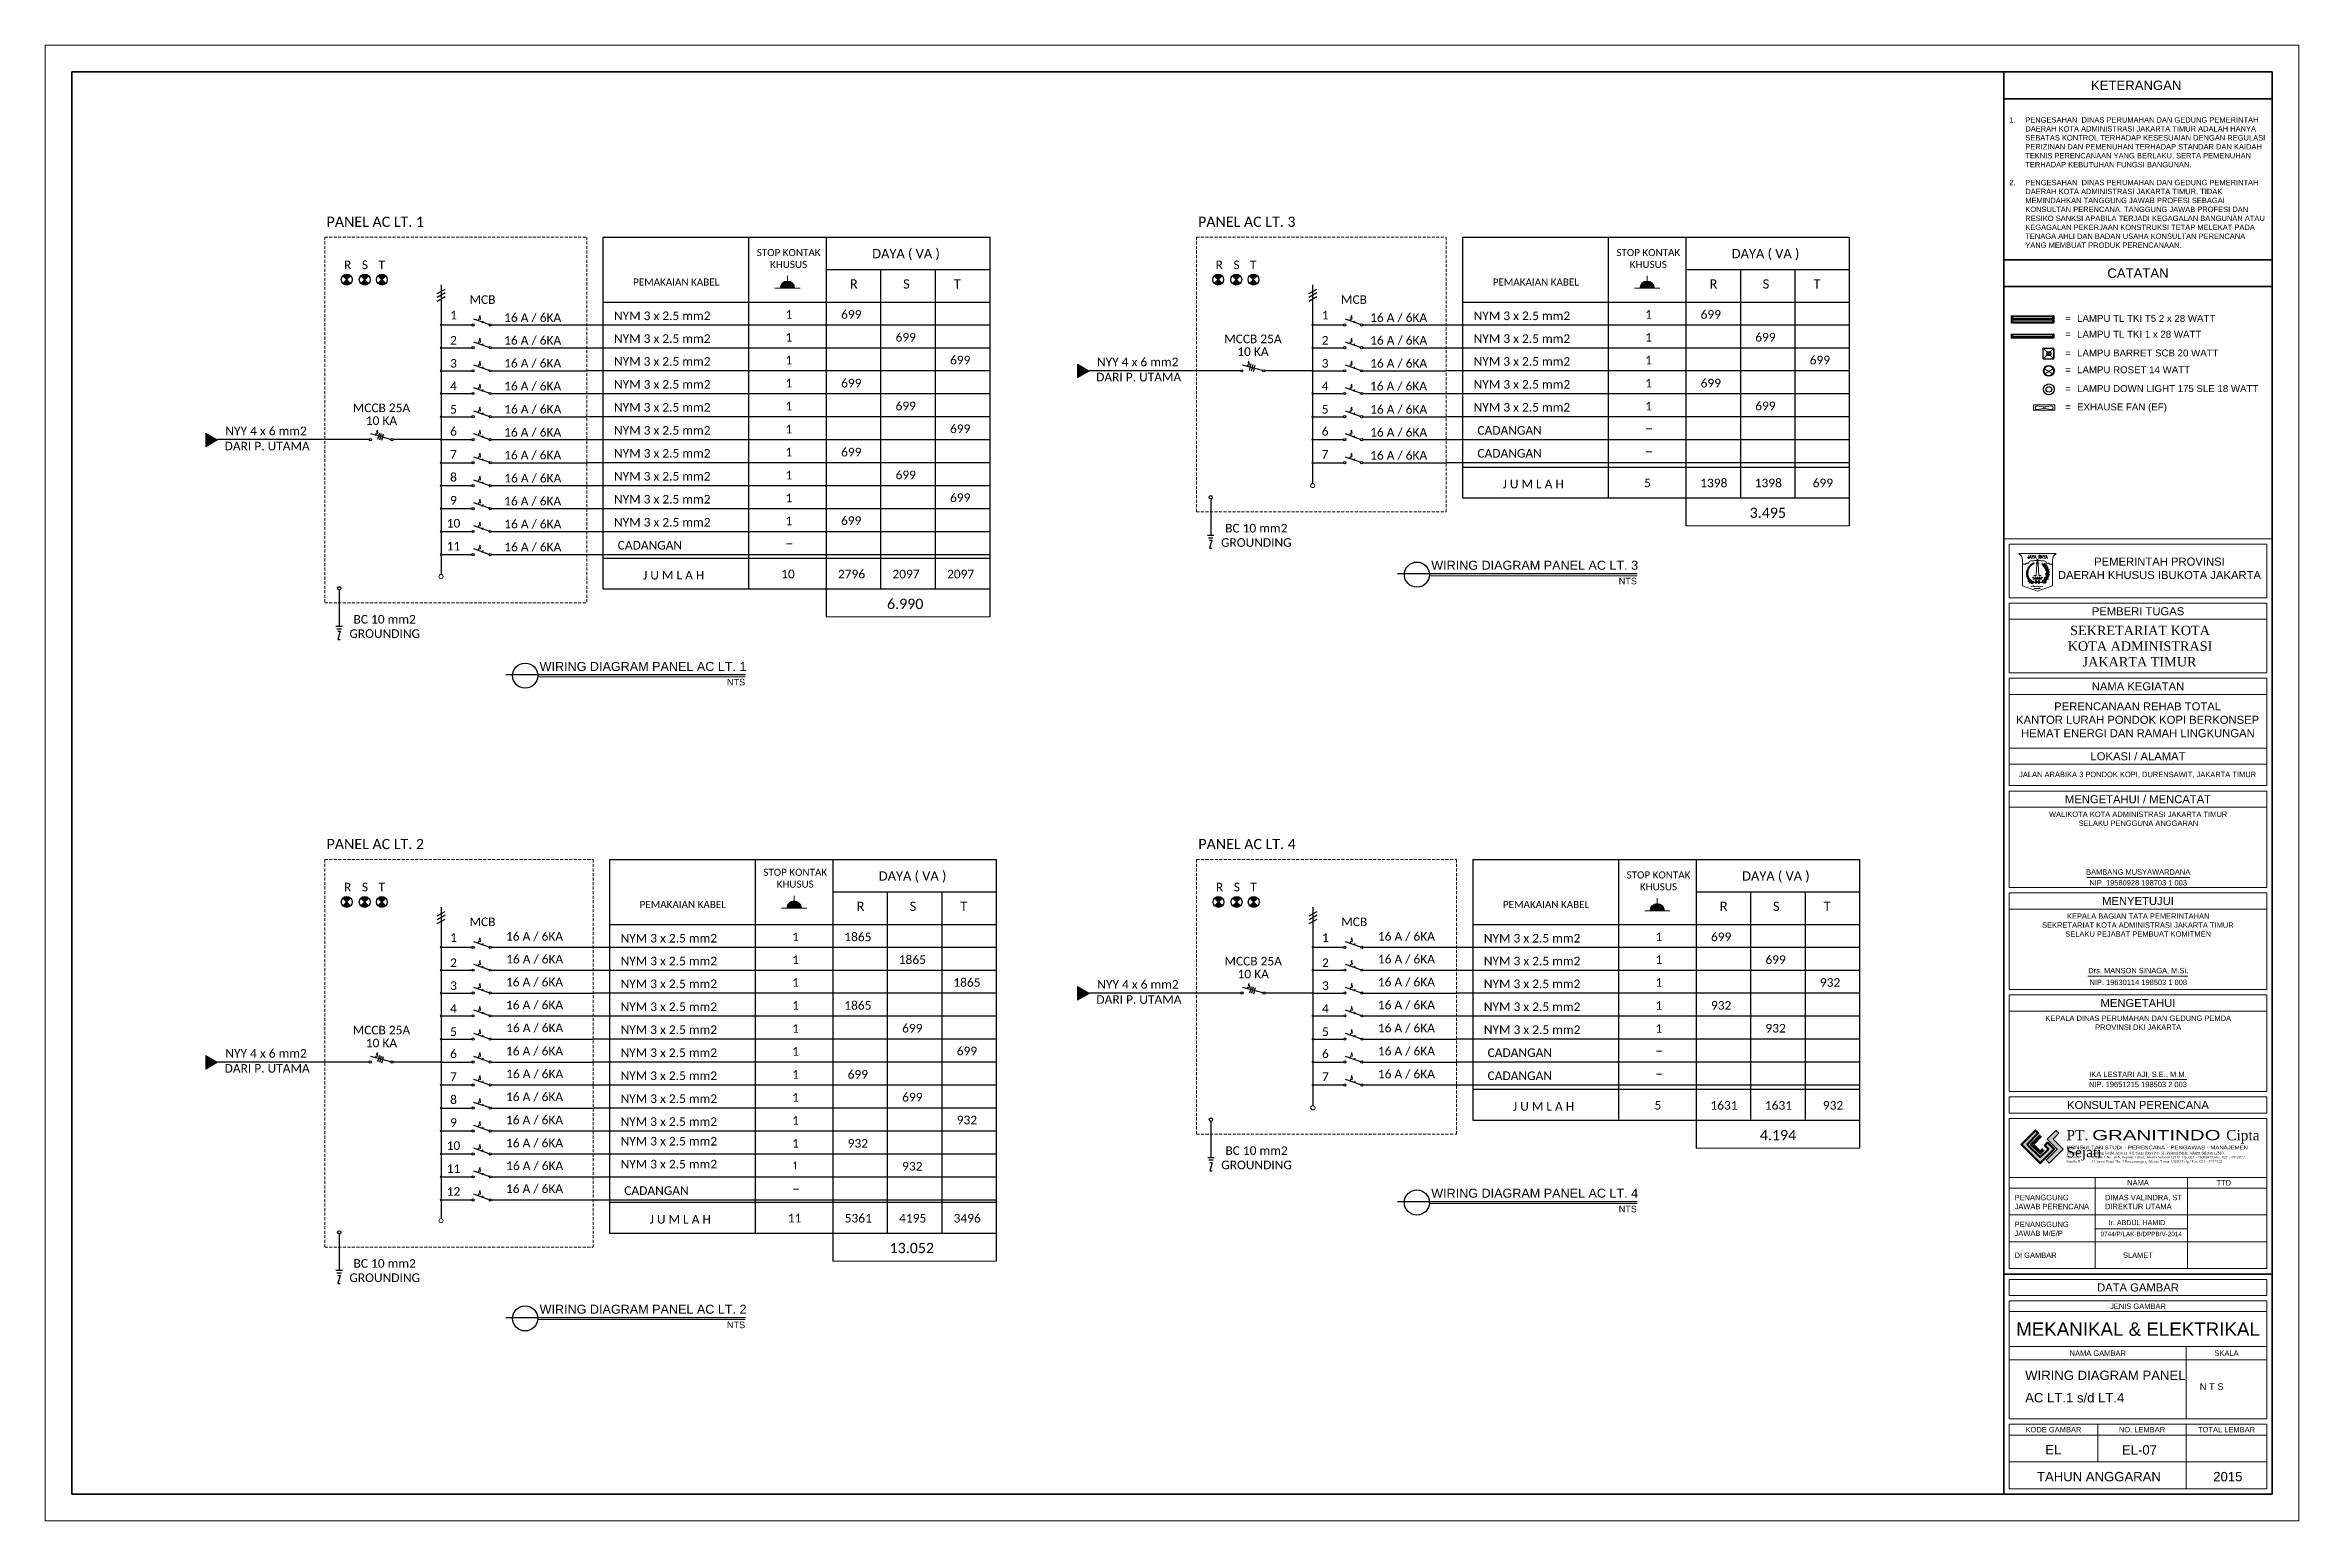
# Model space of a CAD drawing. Header units: millimetres. Extents: x -17012 to 53751, y -5570 to 5430.
# Drawn here: x 36951 to 53751, y -5570 to 5430 of the extents above; entities that cross this region are included whole.
import ezdxf
from ezdxf.enums import TextEntityAlignment as Align

# ---------------------------------------------------------------- set-up
doc = ezdxf.new("R2010")
doc.units = ezdxf.units.MM
doc.linetypes.add('DASHED2', pattern=[0.375, 0.25, -0.125])
for name, color, linetype in [('A6', 8, 'Continuous'), ('D1', 1, 'Continuous'), ('D2', 1, 'Continuous'), ('HCH', 8, 'Continuous'), ('HT', 8, 'Continuous'), ('potongan', 210, 'Continuous')]:
    doc.layers.add(name, color=color, linetype=linetype)
for name, color, linetype, lineweight in [('ars', 11, 'Continuous', 5), ('dinding', 5, 'Continuous', 15), ('GRS KOP', 1, 'Continuous', 35), ('HACH', 252, 'Continuous', 0), ('kop', 7, 'Continuous', 20), ('logo', 7, 'Continuous', 50), ('Notasi', 2, 'Continuous', 20)]:
    doc.layers.add(name, color=color, linetype=linetype, lineweight=lineweight)
doc.styles.add('BARU', font='complex.shx')
doc.styles.add('ROMANT', font='romant', dxfattribs={"height": 500})
doc.styles.add('ST DIMENSI', font='calibri.ttf')
doc.styles.get("Standard").update_dxf_attribs({"font": 'arial.ttf'})
doc.styles.add('style2', font='verdana.ttf')

msp = doc.modelspace()

# ---------------------------------------------------------------- texts
at = {"color": 0, "style": 'style2'}
for s, insert, char_height, width, attachment_point in [('{\\fArial|b0|i0|c0|p34;WIRING DIAGRAM PANEL AC LT. 3}', (47283, 1586), 67.12, 2512.7, 1), ('{\\fArial|b0|i0|c0|p34;NTS}', (48816, 1459), 48.46, 537.52, 3), ('{\\fArial|b0|i0|c0|p34;WIRING DIAGRAM PANEL AC LT. 1}', (40637, 832), 67.12, 2512.7, 1), ('{\\fArial|b0|i0|c0|p34;NTS}', (42169, 706), 48.46, 537.52, 3), ('{\\fArial|b0|i0|c0|p34;WIRING DIAGRAM PANEL AC LT. 4}', (47283, -3094), 67.12, 2512.7, 1), ('{\\fArial|b0|i0|c0|p34;NTS}', (48816, -3221), 48.46, 537.52, 3), ('{\\fArial|b0|i0|c0|p34;WIRING DIAGRAM PANEL AC LT. 2}', (40637, -3959), 67.12, 2512.7, 1), ('{\\fArial|b0|i0|c0|p34;NTS}', (42169, -4085), 48.46, 537.52, 3)]:
    msp.add_mtext(s, dxfattribs=dict(at, insert=insert, char_height=char_height, width=width, attachment_point=attachment_point))
at = {"layer": 'HCH', "color": 3}
for s, height, p in [('=', 51.6, (52009, 3367)), ('LAMPU TL TKI T5 2 x 28 WATT', 51.65, (52097, 3367)), ('=', 51.6, (52009, 3249)), ('LAMPU TL TKI 1 x 28 WATT', 51.65, (52097, 3249)), ('=', 51.6, (52009, 3109)), ('LAMPU BARRET SCB 20 WATT', 51.65, (52097, 3109)), ('LAMPU ROSET 14 WATT', 51.65, (52097, 2984)), ('=', 51.6, (52009, 2984)), ('=', 51.6, (52009, 2844)), ('LAMPU DOWN LIGHT 175 SLE 18 WATT', 51.65, (52097, 2844)), ('=', 51.6, (52009, 2707)), ('EXHAUSE FAN (EF)', 51.65, (52097, 2707))]:
    msp.add_text(s, height=height, dxfattribs=at).set_placement(p)
at = {"layer": 'Notasi', "color": 1, "width": 1934.32, "attachment_point": 2, "style": 'ST DIMENSI'}
for s, insert, char_height in [('PANEL AC LT. 1', (39412, 4151), 76.31), ('PANEL AC LT. 3', (45908, 4151), 76.31), ('3.495', (49792, 1982), 76.3), ('6.990', (43362, 1303), 76.3), ('PANEL AC LT. 2', (39412, -487), 76.31), ('PANEL AC LT. 4', (45910, -487), 76.31), ('4.194', (49868, -2657), 76.3), ('13.052', (43411, -3498), 76.3)]:
    msp.add_mtext(s, dxfattribs=dict(at, insert=insert, char_height=char_height))
at = {"layer": 'Notasi'}
for s, insert, char_height, width, attachment_point, style in [('STOP KONTAK KHUSUS', (42493, 3910), 52.99, 648.4, 2, 'ST DIMENSI'), ('DAYA ( VA ) ', (43368, 3910), 68.89, 571.52, 2, 'ST DIMENSI'), ('STOP KONTAK KHUSUS', (48901, 3910), 52.99, 648.4, 2, 'ST DIMENSI'), ('DAYA ( VA ) ', (49775, 3910), 68.89, 571.52, 2, 'ST DIMENSI'), ('R', (39206, 3824), 64.1, 1015.42, 2, 'ST DIMENSI'), ('S', (39335, 3824), 64.1, 1015.42, 2, 'ST DIMENSI'), ('T', (39460, 3824), 64.1, 1015.42, 2, 'ST DIMENSI'), ('R', (45703, 3824), 64.1, 1015.42, 2, 'ST DIMENSI'), ('S', (45832, 3824), 64.1, 1015.42, 2, 'ST DIMENSI'), ('T', (45956, 3824), 64.1, 1015.42, 2, 'ST DIMENSI'), ('MCB', (40211, 3565), 64.1, 1015.42, 2, 'ST DIMENSI'), ('PEMAKAIAN KABEL', (41655, 3690), 52.99, 648.4, 2, 'ST DIMENSI'), ('R', (42979, 3684), 68.9, 285, 2, 'ST DIMENSI'), ('S', (43371, 3684), 68.9, 285, 2, 'ST DIMENSI'), ('T', (43750, 3684), 68.9, 285, 2, 'ST DIMENSI'), ('MCB', (46707, 3565), 64.1, 1015.42, 2, 'ST DIMENSI'), ('PEMAKAIAN KABEL', (48063, 3690), 52.99, 648.4, 2, 'ST DIMENSI'), ('R', (49387, 3684), 68.9, 285, 2, 'ST DIMENSI'), ('S', (49778, 3684), 68.9, 285, 2, 'ST DIMENSI'), ('T', (50158, 3684), 68.9, 285, 2, 'ST DIMENSI'), ('1', (39995, 3449), 64.1, 1015.42, 2, 'ST DIMENSI'), ('16 A / 6KA', (40585, 3431), 64.1, 466.08, 2, 'ST DIMENSI'), ('NYM 3 x 2.5 mm2', (41551, 3444), 64.1, 1015.42, 2, 'ST DIMENSI'), ('1', (42495, 3454), 64.1, 1015.42, 2, 'ST DIMENSI'), ('699', (42960, 3454), 64.1, 1015.42, 2, 'ST DIMENSI'), ('1', (46492, 3449), 64.1, 1015.42, 2, 'ST DIMENSI'), ('16 A / 6KA', (47040, 3431), 64.1, 466.08, 2, 'ST DIMENSI'), ('NYM 3 x 2.5 mm2', (47959, 3444), 64.1, 1015.42, 2, 'ST DIMENSI'), ('1', (48903, 3454), 64.1, 1015.42, 2, 'ST DIMENSI'), ('699', (49367, 3454), 64.1, 1015.42, 2, 'ST DIMENSI'), ('2', (39995, 3261), 64.1, 1015.42, 2, 'ST DIMENSI'), ('16 A / 6KA', (40585, 3261), 64.1, 466.08, 2, 'ST DIMENSI'), ('NYM 3 x 2.5 mm2', (41551, 3274), 64.1, 1015.42, 2, 'ST DIMENSI'), ('1', (42495, 3284), 64.1, 1015.42, 2, 'ST DIMENSI'), ('699', (43366, 3284), 64.1, 1015.42, 2, 'ST DIMENSI'), ('MCCB 25A', (45954, 3272), 64.1, 1015.42, 2, 'ST DIMENSI'), ('2', (46492, 3261), 64.1, 1015.42, 2, 'ST DIMENSI'), ('16 A / 6KA', (47040, 3261), 64.1, 466.08, 2, 'ST DIMENSI'), ('NYM 3 x 2.5 mm2', (47959, 3274), 64.1, 1015.42, 2, 'ST DIMENSI'), ('1', (48903, 3284), 64.1, 1015.42, 2, 'ST DIMENSI'), ('699', (49774, 3284), 64.1, 1015.42, 2, 'ST DIMENSI'), ('3', (39995, 3090), 64.1, 1015.42, 2, 'ST DIMENSI'), ('16 A / 6KA', (40585, 3091), 64.1, 466.08, 2, 'ST DIMENSI'), ('NYM 3 x 2.5 mm2', (41551, 3104), 64.1, 1015.42, 2, 'ST DIMENSI'), ('1', (42495, 3114), 64.1, 1015.42, 2, 'ST DIMENSI'), ('699', (43772, 3114), 64.1, 1015.42, 2, 'ST DIMENSI'), ('NYY 4 x 6 mm2', (45095, 3100), 64.1, 1106.44, 2, 'ST DIMENSI'), ('10 KA', (45954, 3177), 64.1, 1015.42, 2, 'ST DIMENSI'), ('3', (46492, 3090), 64.1, 1015.42, 2, 'ST DIMENSI'), ('16 A / 6KA', (47040, 3090), 64.1, 466.08, 2, 'ST DIMENSI'), ('NYM 3 x 2.5 mm2', (47959, 3104), 64.1, 1015.42, 2, 'ST DIMENSI'), ('1', (48903, 3114), 64.1, 1015.42, 2, 'ST DIMENSI'), ('699', (50180, 3114), 64.1, 1015.42, 2, 'ST DIMENSI'), ('4', (39995, 2920), 64.1, 1015.42, 2, 'ST DIMENSI'), ('16 A / 6KA', (40585, 2920), 64.1, 466.08, 2, 'ST DIMENSI'), ('NYM 3 x 2.5 mm2', (41551, 2933), 64.1, 1015.42, 2, 'ST DIMENSI'), ('1', (42495, 2942), 64.1, 1015.42, 2, 'ST DIMENSI'), ('699', (42960, 2942), 64.1, 1015.42, 2, 'ST DIMENSI'), ('DARI P. UTAMA', (45102, 2987), 64.1, 1283.23, 2, 'ST DIMENSI'), ('4', (46492, 2920), 64.1, 1015.42, 2, 'ST DIMENSI'), ('16 A / 6KA', (47039, 2920), 64.1, 466.08, 2, 'ST DIMENSI'), ('NYM 3 x 2.5 mm2', (47959, 2933), 64.1, 1015.42, 2, 'ST DIMENSI'), ('1', (48903, 2942), 64.1, 1015.42, 2, 'ST DIMENSI'), ('699', (49367, 2942), 64.1, 1015.42, 2, 'ST DIMENSI'), ('MCCB 25A', (39458, 2758), 64.1, 1015.42, 2, 'ST DIMENSI'), ('5', (39995, 2747), 64.1, 1015.42, 2, 'ST DIMENSI'), ('16 A / 6KA', (40586, 2748), 64.1, 466.08, 2, 'ST DIMENSI'), ('NYM 3 x 2.5 mm2', (41551, 2762), 64.1, 1015.42, 2, 'ST DIMENSI'), ('1', (42495, 2771), 64.1, 1015.42, 2, 'ST DIMENSI'), ('699', (43366, 2772), 64.1, 1015.42, 2, 'ST DIMENSI'), ('5', (46492, 2747), 64.1, 1015.42, 2, 'ST DIMENSI'), ('16 A / 6KA', (47040, 2747), 64.1, 466.08, 2, 'ST DIMENSI'), ('NYM 3 x 2.5 mm2', (47959, 2762), 64.1, 1015.42, 2, 'ST DIMENSI'), ('1', (48903, 2771), 64.1, 1015.42, 2, 'ST DIMENSI'), ('699', (49774, 2772), 64.1, 1015.42, 2, 'ST DIMENSI'), ('NYY 4 x 6 mm2', (38598, 2586), 64.1, 1106.44, 2, 'ST DIMENSI'), ('10 KA', (39458, 2663), 64.1, 1015.42, 2, 'ST DIMENSI'), ('6', (39995, 2583), 64.1, 1015.42, 2, 'ST DIMENSI'), ('16 A / 6KA', (40585, 2576), 64.1, 466.08, 2, 'ST DIMENSI'), ('NYM 3 x 2.5 mm2', (41551, 2590), 64.1, 1015.42, 2, 'ST DIMENSI'), ('1', (42495, 2600), 64.1, 1015.42, 2, 'ST DIMENSI'), ('699', (43772, 2602), 64.1, 1015.42, 2, 'ST DIMENSI'), ('6', (46492, 2583), 64.1, 1015.42, 2, 'ST DIMENSI'), ('16 A / 6KA', (47040, 2576), 64.1, 466.08, 2, 'ST DIMENSI'), ('CADANGAN', (47867, 2590), 64.1, 1015.42, 2, 'ST DIMENSI'), ('-', (48877, 2600), 53, 859.09, 1, 'ROMANT'), ('DARI P. UTAMA', (38606, 2473), 64.1, 1283.23, 2, 'ST DIMENSI'), ('7', (39995, 2412), 64.1, 1015.42, 2, 'ST DIMENSI'), ('16 A / 6KA', (40585, 2406), 64.1, 466.08, 2, 'ST DIMENSI'), ('NYM 3 x 2.5 mm2', (41551, 2419), 64.1, 1015.42, 2, 'ST DIMENSI'), ('1', (42495, 2428), 64.1, 1015.42, 2, 'ST DIMENSI'), ('699', (42960, 2428), 64.1, 1015.42, 2, 'ST DIMENSI'), ('7', (46492, 2412), 64.1, 1015.42, 2, 'ST DIMENSI'), ('16 A / 6KA', (47040, 2404), 64.1, 466.08, 2, 'ST DIMENSI'), ('CADANGAN', (47867, 2419), 64.1, 1015.42, 2, 'ST DIMENSI'), ('-', (48877, 2428), 53, 859.09, 1, 'ROMANT'), ('8', (39995, 2241), 64.1, 1015.42, 2, 'ST DIMENSI'), ('16 A / 6KA', (40586, 2234), 64.1, 466.08, 2, 'ST DIMENSI'), ('NYM 3 x 2.5 mm2', (41551, 2248), 64.1, 1015.42, 2, 'ST DIMENSI'), ('1', (42495, 2257), 64.1, 1015.42, 2, 'ST DIMENSI'), ('699', (43366, 2258), 64.1, 1015.42, 2, 'ST DIMENSI'), ('J U M L A H ', (48043, 2190), 64.1, 1015.42, 2, 'ST DIMENSI'), ('5', (48895, 2199), 64.1, 1015.42, 2, 'ST DIMENSI'), ('1398', (49389, 2198), 64.1, 1015.42, 2, 'ST DIMENSI'), ('1398', (49795, 2198), 64.1, 1015.42, 2, 'ST DIMENSI'), ('699', (50202, 2198), 64.1, 1015.42, 2, 'ST DIMENSI'), ('9', (39995, 2069), 64.1, 1015.42, 2, 'ST DIMENSI'), ('16 A / 6KA', (40585, 2063), 64.1, 466.08, 2, 'ST DIMENSI'), ('NYM 3 x 2.5 mm2', (41551, 2077), 64.1, 1015.42, 2, 'ST DIMENSI'), ('1', (42495, 2086), 64.1, 1015.42, 2, 'ST DIMENSI'), ('699', (43772, 2088), 64.1, 1015.42, 2, 'ST DIMENSI'), ('10', (39995, 1898), 64.1, 1015.42, 2, 'ST DIMENSI'), ('16 A / 6KA', (40586, 1892), 64.1, 466.08, 2, 'ST DIMENSI'), ('NYM 3 x 2.5 mm2', (41551, 1905), 64.1, 1015.42, 2, 'ST DIMENSI'), ('1', (42495, 1915), 64.1, 1015.42, 2, 'ST DIMENSI'), ('699', (42959, 1917), 64.1, 1015.42, 2, 'ST DIMENSI'), ('BC 10 mm2 \\PGROUNDING', (45979, 1861), 64.1, 1015.42, 2, 'ST DIMENSI'), ('11', (39995, 1727), 64.1, 1015.42, 2, 'ST DIMENSI'), ('16 A / 6KA', (40586, 1721), 64.1, 466.08, 2, 'ST DIMENSI'), ('CADANGAN', (41459, 1734), 64.1, 1015.42, 2, 'ST DIMENSI'), ('-', (42469, 1743), 53, 859.09, 1, 'ROMANT'), ('10', (42488, 1520), 64.1, 1015.42, 2, 'ST DIMENSI'), ('2796', (42962, 1519), 64.1, 1015.42, 2, 'ST DIMENSI'), ('2097', (43368, 1519), 64.1, 1015.42, 2, 'ST DIMENSI'), ('2097', (43775, 1519), 64.1, 1015.42, 2, 'ST DIMENSI'), ('J U M L A H ', (41636, 1511), 64.1, 1015.42, 2, 'ST DIMENSI'), ('BC 10 mm2 \\PGROUNDING', (39482, 1182), 64.1, 1015.42, 2, 'ST DIMENSI'), ('R', (39206, -814), 64.1, 1015.42, 2, 'ST DIMENSI'), ('S', (39335, -814), 64.1, 1015.42, 2, 'ST DIMENSI'), ('T', (39460, -814), 64.1, 1015.42, 2, 'ST DIMENSI'), ('STOP KONTAK KHUSUS', (42542, -709), 52.99, 648.4, 2, 'ST DIMENSI'), ('DAYA ( VA ) ', (43417, -729), 68.89, 571.52, 2, 'ST DIMENSI'), ('R', (45705, -814), 64.1, 1015.42, 2, 'ST DIMENSI'), ('S', (45834, -814), 64.1, 1015.42, 2, 'ST DIMENSI'), ('T', (45958, -814), 64.1, 1015.42, 2, 'ST DIMENSI'), ('STOP KONTAK KHUSUS', (48977, -729), 52.99, 648.4, 2, 'ST DIMENSI'), ('DAYA ( VA ) ', (49852, -729), 68.89, 571.52, 2, 'ST DIMENSI'), ('PEMAKAIAN KABEL', (41704, -949), 52.99, 648.4, 2, 'ST DIMENSI'), ('R', (43029, -955), 68.9, 285, 2, 'ST DIMENSI'), ('S', (43420, -955), 68.9, 285, 2, 'ST DIMENSI'), ('T', (43799, -955), 68.9, 285, 2, 'ST DIMENSI'), ('PEMAKAIAN KABEL', (48139, -949), 52.99, 648.4, 2, 'ST DIMENSI'), ('R', (49463, -955), 68.9, 285, 2, 'ST DIMENSI'), ('S', (49855, -955), 68.9, 285, 2, 'ST DIMENSI'), ('T', (50234, -955), 68.9, 285, 2, 'ST DIMENSI'), ('MCB', (40211, -1073), 64.1, 1015.42, 2, 'ST DIMENSI'), ('16 A / 6KA', (40599, -1181), 64.1, 466.08, 2, 'ST DIMENSI'), ('MCB', (46709, -1073), 64.1, 1015.42, 2, 'ST DIMENSI'), ('16 A / 6KA', (47098, -1181), 64.1, 466.08, 2, 'ST DIMENSI'), ('1', (39995, -1190), 64.1, 1015.42, 2, 'ST DIMENSI'), ('NYM 3 x 2.5 mm2', (41600, -1195), 64.1, 1015.42, 2, 'ST DIMENSI'), ('1', (42545, -1185), 64.1, 1015.42, 2, 'ST DIMENSI'), ('1865', (43009, -1185), 64.1, 1015.42, 2, 'ST DIMENSI'), ('1', (46494, -1190), 64.1, 1015.42, 2, 'ST DIMENSI'), ('NYM 3 x 2.5 mm2', (48035, -1195), 64.1, 1015.42, 2, 'ST DIMENSI'), ('1', (48979, -1185), 64.1, 1015.42, 2, 'ST DIMENSI'), ('699', (49444, -1185), 64.1, 1015.42, 2, 'ST DIMENSI'), ('2', (39995, -1378), 64.1, 1015.42, 2, 'ST DIMENSI'), ('16 A / 6KA', (40600, -1351), 64.1, 466.08, 2, 'ST DIMENSI'), ('NYM 3 x 2.5 mm2', (41600, -1365), 64.1, 1015.42, 2, 'ST DIMENSI'), ('1', (42545, -1355), 64.1, 1015.42, 2, 'ST DIMENSI'), ('1865', (43415, -1355), 64.1, 1015.42, 2, 'ST DIMENSI'), ('MCCB 25A', (45956, -1366), 64.1, 1015.42, 2, 'ST DIMENSI'), ('10 KA', (45956, -1462), 64.1, 1015.42, 2, 'ST DIMENSI'), ('2', (46494, -1378), 64.1, 1015.42, 2, 'ST DIMENSI'), ('16 A / 6KA', (47098, -1351), 64.1, 466.08, 2, 'ST DIMENSI'), ('NYM 3 x 2.5 mm2', (48035, -1365), 64.1, 1015.42, 2, 'ST DIMENSI'), ('1', (48979, -1355), 64.1, 1015.42, 2, 'ST DIMENSI'), ('699', (49850, -1355), 64.1, 1015.42, 2, 'ST DIMENSI'), ('3', (39995, -1549), 64.1, 1015.42, 2, 'ST DIMENSI'), ('16 A / 6KA', (40599, -1522), 64.1, 466.08, 2, 'ST DIMENSI'), ('NYM 3 x 2.5 mm2', (41600, -1535), 64.1, 1015.42, 2, 'ST DIMENSI'), ('1', (42545, -1525), 64.1, 1015.42, 2, 'ST DIMENSI'), ('1865', (43822, -1525), 64.1, 1015.42, 2, 'ST DIMENSI'), ('DARI P. UTAMA', (45104, -1652), 64.1, 1283.23, 2, 'ST DIMENSI'), ('NYY 4 x 6 mm2', (45097, -1539), 64.1, 1106.44, 2, 'ST DIMENSI'), ('3', (46494, -1549), 64.1, 1015.42, 2, 'ST DIMENSI'), ('16 A / 6KA', (47098, -1522), 64.1, 466.08, 2, 'ST DIMENSI'), ('NYM 3 x 2.5 mm2', (48035, -1535), 64.1, 1015.42, 2, 'ST DIMENSI'), ('1', (48979, -1525), 64.1, 1015.42, 2, 'ST DIMENSI'), ('932', (50256, -1525), 64.1, 1015.42, 2, 'ST DIMENSI'), ('4', (39995, -1719), 64.1, 1015.42, 2, 'ST DIMENSI'), ('16 A / 6KA', (40599, -1692), 64.1, 466.08, 2, 'ST DIMENSI'), ('NYM 3 x 2.5 mm2', (41600, -1706), 64.1, 1015.42, 2, 'ST DIMENSI'), ('1', (42545, -1696), 64.1, 1015.42, 2, 'ST DIMENSI'), ('1865', (43009, -1696), 64.1, 1015.42, 2, 'ST DIMENSI'), ('4', (46494, -1719), 64.1, 1015.42, 2, 'ST DIMENSI'), ('16 A / 6KA', (47098, -1692), 64.1, 466.08, 2, 'ST DIMENSI'), ('NYM 3 x 2.5 mm2', (48035, -1706), 64.1, 1015.42, 2, 'ST DIMENSI'), ('1', (48979, -1696), 64.1, 1015.42, 2, 'ST DIMENSI'), ('932', (49444, -1696), 64.1, 1015.42, 2, 'ST DIMENSI'), ('MCCB 25A', (39458, -1880), 64.1, 1015.42, 2, 'ST DIMENSI'), ('10 KA', (39458, -1976), 64.1, 1015.42, 2, 'ST DIMENSI'), ('5', (39995, -1892), 64.1, 1015.42, 2, 'ST DIMENSI'), ('16 A / 6KA', (40600, -1863), 64.1, 466.08, 2, 'ST DIMENSI'), ('NYM 3 x 2.5 mm2', (41600, -1877), 64.1, 1015.42, 2, 'ST DIMENSI'), ('1', (42545, -1868), 64.1, 1015.42, 2, 'ST DIMENSI'), ('699', (43415, -1866), 64.1, 1015.42, 2, 'ST DIMENSI'), ('5', (46494, -1892), 64.1, 1015.42, 2, 'ST DIMENSI'), ('16 A / 6KA', (47098, -1864), 64.1, 466.08, 2, 'ST DIMENSI'), ('NYM 3 x 2.5 mm2', (48035, -1877), 64.1, 1015.42, 2, 'ST DIMENSI'), ('1', (48979, -1868), 64.1, 1015.42, 2, 'ST DIMENSI'), ('932', (49850, -1866), 64.1, 1015.42, 2, 'ST DIMENSI'), ('DARI P. UTAMA', (38606, -2165), 64.1, 1283.23, 2, 'ST DIMENSI'), ('NYY 4 x 6 mm2', (38598, -2053), 64.1, 1106.44, 2, 'ST DIMENSI'), ('6', (39995, -2056), 64.1, 1015.42, 2, 'ST DIMENSI'), ('16 A / 6KA', (40599, -2036), 64.1, 466.08, 2, 'ST DIMENSI'), ('NYM 3 x 2.5 mm2', (41600, -2048), 64.1, 1015.42, 2, 'ST DIMENSI'), ('1', (42545, -2039), 64.1, 1015.42, 2, 'ST DIMENSI'), ('699', (43822, -2036), 64.1, 1015.42, 2, 'ST DIMENSI'), ('6', (46494, -2056), 64.1, 1015.42, 2, 'ST DIMENSI'), ('16 A / 6KA', (47098, -2036), 64.1, 466.08, 2, 'ST DIMENSI'), ('CADANGAN', (47943, -2048), 64.1, 1015.42, 2, 'ST DIMENSI'), ('-', (48953, -2039), 53, 859.09, 1, 'ROMANT'), ('7', (39995, -2227), 64.1, 1015.42, 2, 'ST DIMENSI'), ('16 A / 6KA', (40600, -2206), 64.1, 466.08, 2, 'ST DIMENSI'), ('NYM 3 x 2.5 mm2', (41600, -2220), 64.1, 1015.42, 2, 'ST DIMENSI'), ('1', (42545, -2210), 64.1, 1015.42, 2, 'ST DIMENSI'), ('699', (43009, -2210), 64.1, 1015.42, 2, 'ST DIMENSI'), ('7', (46494, -2227), 64.1, 1015.42, 2, 'ST DIMENSI'), ('16 A / 6KA', (47098, -2207), 64.1, 466.08, 2, 'ST DIMENSI'), ('CADANGAN', (47943, -2220), 64.1, 1015.42, 2, 'ST DIMENSI'), ('-', (48953, -2210), 53, 859.09, 1, 'ROMANT'), ('8', (39995, -2398), 64.1, 1015.42, 2, 'ST DIMENSI'), ('16 A / 6KA', (40599, -2377), 64.1, 466.08, 2, 'ST DIMENSI'), ('NYM 3 x 2.5 mm2', (41600, -2391), 64.1, 1015.42, 2, 'ST DIMENSI'), ('1', (42545, -2382), 64.1, 1015.42, 2, 'ST DIMENSI'), ('699', (43415, -2380), 64.1, 1015.42, 2, 'ST DIMENSI'), ('J U M L A H ', (48120, -2449), 64.1, 1015.42, 2, 'ST DIMENSI'), ('5', (48972, -2440), 64.1, 1015.42, 2, 'ST DIMENSI'), ('1631', (49465, -2441), 64.1, 1015.42, 2, 'ST DIMENSI'), ('1631', (49871, -2441), 64.1, 1015.42, 2, 'ST DIMENSI'), ('932', (50278, -2441), 64.1, 1015.42, 2, 'ST DIMENSI'), ('9', (39995, -2569), 64.1, 1015.42, 2, 'ST DIMENSI'), ('16 A / 6KA', (40599, -2549), 64.1, 466.08, 2, 'ST DIMENSI'), ('NYM 3 x 2.5 mm2', (41600, -2562), 64.1, 1015.42, 2, 'ST DIMENSI'), ('1', (42545, -2553), 64.1, 1015.42, 2, 'ST DIMENSI'), ('932', (43822, -2550), 64.1, 1015.42, 2, 'ST DIMENSI'), ('10', (39995, -2741), 64.1, 1015.42, 2, 'ST DIMENSI'), ('16 A / 6KA', (40599, -2721), 64.1, 466.08, 2, 'ST DIMENSI'), ('NYM 3 x 2.5 mm2', (41600, -2708), 64.1, 1015.42, 2, 'ST DIMENSI'), ('1', (42545, -2724), 64.1, 1015.42, 2, 'ST DIMENSI'), ('932', (43009, -2724), 64.1, 1015.42, 2, 'ST DIMENSI'), ('BC 10 mm2 \\PGROUNDING', (45981, -2778), 64.1, 1015.42, 2, 'ST DIMENSI'), ('11', (39995, -2912), 64.1, 1015.42, 2, 'ST DIMENSI'), ('16 A / 6KA', (40600, -2891), 64.1, 466.08, 2, 'ST DIMENSI'), ('NYM 3 x 2.5 mm2', (41600, -2879), 64.1, 1015.42, 2, 'ST DIMENSI'), ('1', (42519, -2895), 53, 859.09, 1, 'ROMANT'), ('932', (43415, -2895), 64.1, 1015.42, 2, 'ST DIMENSI'), ('12', (39995, -3083), 64.1, 1015.42, 2, 'ST DIMENSI'), ('16 A / 6KA', (40599, -3062), 64.1, 466.08, 2, 'ST DIMENSI'), ('CADANGAN', (41508, -3076), 64.1, 1015.42, 2, 'ST DIMENSI'), ('-', (42519, -3067), 53, 859.09, 1, 'ROMANT'), ('J U M L A H ', (41685, -3290), 64.1, 1015.42, 2, 'ST DIMENSI'), ('11', (42537, -3281), 64.1, 1015.42, 2, 'ST DIMENSI'), ('5361', (43012, -3282), 64.1, 1015.42, 2, 'ST DIMENSI'), ('4195', (43418, -3282), 64.1, 1015.42, 2, 'ST DIMENSI'), ('3496', (43824, -3282), 64.1, 1015.42, 2, 'ST DIMENSI'), ('BC 10 mm2 \\PGROUNDING', (39482, -3619), 64.1, 1015.42, 2, 'ST DIMENSI')]:
    msp.add_mtext(s, dxfattribs=dict(at, insert=insert, char_height=char_height, width=width, attachment_point=attachment_point, style=style))

# ---------------------------------------------------------------- blocks, each defined once
blk = doc.blocks.new('tlhh')
at = {"layer": 'HCH', "color": 2}
for p, q in [((910691, 351563), (910695, 351563)), ((910691, 351563), (910691, 351534)), ((910691, 351534), (910695, 351534)), ((910691, 351534), (910691, 351505)), ((910695, 351534), (910691, 351534)), ((910695, 351563), (911036, 351563)), ((910695, 351563), (910695, 351534)), ((910699, 351553), (910695, 351553)), ((910699, 351552), (910695, 351552)), ((910699, 351546), (910695, 351546)), ((910699, 351545), (910695, 351545)), ((910695, 351534), (911036, 351534)), ((910695, 351534), (910695, 351505)), ((910695, 351534), (911036, 351534)), ((910699, 351524), (910695, 351524)), ((910699, 351523), (910695, 351523)), ((910699, 351517), (910695, 351517)), ((910699, 351516), (910695, 351516)), ((910699, 351554), (910699, 351543)), ((910699, 351526), (910699, 351515)), ((911029, 351557), (910702, 351557)), ((910702, 351557), (910702, 351541)), ((911029, 351541), (910702, 351541)), ((911029, 351528), (910702, 351528)), ((910702, 351528), (910702, 351512)), ((911029, 351512), (910702, 351512)), ((911029, 351557), (911029, 351541)), ((911029, 351528), (911029, 351512)), ((911032, 351554), (911032, 351543)), ((911032, 351553), (911036, 351553)), ((911032, 351552), (911036, 351552)), ((911032, 351546), (911036, 351546)), ((911032, 351545), (911036, 351545)), ((911032, 351526), (911032, 351515)), ((911032, 351524), (911036, 351524)), ((911032, 351523), (911036, 351523)), ((911032, 351517), (911036, 351517)), ((911032, 351516), (911036, 351516)), ((911036, 351563), (911036, 351534)), ((911040, 351563), (911036, 351563)), ((911036, 351534), (911036, 351505)), ((911040, 351534), (911036, 351534)), ((911036, 351534), (911040, 351534)), ((911040, 351563), (911040, 351534)), ((911040, 351534), (911040, 351505)), ((910695, 351505), (910691, 351505)), ((910695, 351505), (911036, 351505)), ((911036, 351505), (911040, 351505))]:
    blk.add_line(p, q, dxfattribs=at)
for centre, start, end in [((910702, 351554), 90, 180), ((910702, 351543), 180, 270), ((910702, 351526), 90, 180), ((910702, 351515), 180, 270), ((911029, 351554), 0, 90), ((911029, 351543), 270, 0), ((911029, 351526), 0, 90), ((911029, 351515), 270, 0)]:
    blk.add_arc(centre, 2.36, start, end, dxfattribs=at)
blk = doc.blocks.new('mmj4')
at = {"layer": 'HCH', "color": 3}
for p, q in [((911156, 351563), (911160, 351563)), ((911156, 351563), (911156, 351534)), ((911156, 351534), (911160, 351534)), ((911160, 351534), (911156, 351534)), ((911160, 351563), (911500, 351563)), ((911160, 351563), (911160, 351534)), ((911164, 351553), (911160, 351553)), ((911164, 351552), (911160, 351552)), ((911164, 351546), (911160, 351546)), ((911164, 351545), (911160, 351545)), ((911160, 351534), (911500, 351534)), ((911160, 351534), (911500, 351534)), ((911164, 351554), (911164, 351543)), ((911494, 351557), (911166, 351557)), ((911166, 351557), (911166, 351541)), ((911494, 351541), (911166, 351541)), ((911493, 351557), (911493, 351541)), ((911496, 351554), (911496, 351543)), ((911496, 351553), (911500, 351553)), ((911496, 351552), (911500, 351552)), ((911496, 351546), (911500, 351546)), ((911496, 351545), (911500, 351545)), ((911500, 351563), (911500, 351534)), ((911504, 351563), (911500, 351563)), ((911504, 351534), (911500, 351534)), ((911500, 351534), (911504, 351534)), ((911504, 351563), (911504, 351534))]:
    blk.add_line(p, q, dxfattribs=at)
for centre, start, end in [((911166, 351554), 90, 180), ((911166, 351543), 180, 270), ((911494, 351554), 0, 90), ((911494, 351543), 270, 0)]:
    blk.add_arc(centre, 2.36, start, end, dxfattribs=at)
blk = doc.blocks.new('EDE 1E')
at = {"layer": 'HACH'}
for p, q in [((2603736, 335663), (2602871, 334799)), ((2602893, 335642), (2603714, 334820))]:
    blk.add_line(p, q, dxfattribs=at)
at = {"layer": 'HCH'}
for p, q in [((2602858, 334903), (2602858, 335558)), ((2602871, 335663), (2603736, 335663)), ((2602871, 334799), (2602871, 335663)), ((2602871, 334799), (2603736, 334799)), ((2602976, 335676), (2603631, 335676)), ((2602976, 334786), (2603631, 334786)), ((2603736, 334799), (2603736, 335663)), ((2603749, 334903), (2603749, 335558))]:
    blk.add_line(p, q, dxfattribs=at)
blk.add_circle((2603320, 335223), 169, dxfattribs=at)
for centre, start, end in [((2602976, 335558), 90, 180), ((2602976, 334903), 180, 270), ((2603631, 335558), 0, 90), ((2603631, 334903), 270, 0)]:
    blk.add_arc(centre, 118, start, end, dxfattribs=at)
blk = doc.blocks.new('E1C1')
at = {"layer": 'HACH'}
for p, q in [((2608244, 335411), (2609001, 334945)), ((2609036, 335411), (2608279, 334945))]:
    blk.add_line(p, q, dxfattribs=at)
blk.add_circle((2608640, 335206), 387, dxfattribs=at)
at = {"layer": 'HCH'}
blk.add_circle((2608640, 335206), 445, dxfattribs=at)
blk = doc.blocks.new('thr3')
at = {"layer": 'HCH'}
for radius in [44.5, 23.2]:
    blk.add_circle((912893, 351514), radius, dxfattribs=at)
blk = doc.blocks.new('TBN5R')
at = {"layer": 'dinding', "color": 1, "ltscale": 150}
for p, q in [((913908.9, 349718.4), (913904.4, 349745.8)), ((913915.9, 349718.4), (913920.4, 349745.8)), ((913908.9, 349713), (913904.4, 349685.6)), ((913915.9, 349713), (913920.4, 349685.6))]:
    blk.add_line(p, q, dxfattribs=at)
blk.add_lwpolyline([(913901.2, 349762.3), (913924.8, 349762.3), (913924.8, 349669.1), (913901.2, 349669.1)], close=True, dxfattribs=at)
blk.add_circle((913912.4, 349715.7), 4.41, dxfattribs=at)
for centre, start, end in [((913912.4, 349747.3), 349.15972, 190.84028), ((913912.4, 349684.1), 169.15972, 10.84028)]:
    blk.add_arc(centre, 8.12, start, end, dxfattribs=at)
blk = doc.blocks.new('logo granitindo baru')
at = {"layer": 'logo'}
for points in [[(1.03, 1.463), (0.916, 1.574), (0.366, 1.024), (1.1, 0.289), (1.652, 0.843), (1.392, 1.098), (1.281, 0.987), (1.423, 0.84), (1.102, 0.519), (0.594, 1.025)], [(1.721, 1.576), (1.381, 1.236), (1.771, 0.842), (1.341, 0.407), (1.454, 0.294), (2.001, 0.844), (1.609, 1.237), (1.835, 1.464)]]:
    blk.add_hatch(color=8, dxfattribs=at).paths.add_polyline_path(points)
at = {"layer": 'Defpoints'}
blk.add_point((9.7, 0), dxfattribs=at)
at = {"layer": 'logo'}
blk.add_lwpolyline([(1.03, 1.463), (0.916, 1.574), (0.366, 1.024), (1.1, 0.289), (1.652, 0.843), (1.392, 1.098), (1.281, 0.987), (1.423, 0.84), (1.102, 0.519), (0.594, 1.025), (1.03, 1.463), (0.916, 1.574)], dxfattribs=at)
at = {"layer": 'logo', "lineweight": 13}
for points in [[(1.089, 1.403), (0.713, 1.026), (1.101, 0.638), (1.258, 0.794)], [(1.112, 1.38), (0.759, 1.026), (1.101, 0.683), (1.235, 0.817)], [(1.134, 1.357), (0.803, 1.026), (1.101, 0.728), (1.213, 0.839)], [(1.157, 1.334), (0.85, 1.026), (1.101, 0.775), (1.189, 0.863)]]:
    blk.add_lwpolyline(points, dxfattribs=at)
at = {"layer": 'logo', "lineweight": 0}
blk.add_lwpolyline([(1.721, 1.576), (1.381, 1.236), (1.771, 0.842), (1.341, 0.407), (1.454, 0.294), (2.001, 0.844), (1.609, 1.237), (1.835, 1.464), (1.721, 1.576)], dxfattribs=at)
at = {"layer": 'logo', "insert": (2.134, 0.975), "char_height": 0.1, "attachment_point": 1}
blk.add_mtext_dynamic_manual_height_columns('{\\f@Arial Unicode MS|b0|i0|c0|p34;\\H1.4x;\\W1.2;KONSULTAN STUDI - PERENCANA - PENGAWAS - MANAJEMEN\\fTimes New Roman|b0|i0|c0|p18;\\P\\pt0.9;\\H0.71429x;\\W1;Domisili ^I: Gedung Graha Arsa Lt. 4 Jl.Siaga Raya No. 31, Pejaten Barat, Jakarta Selatan 12510\\PStudio I ^I: Jl. Batu I No. 36A, Pejaten Timur, Jakarta Selatan 12510 Tlp. 021 - 71082879 Fax. 021 - 7972072\\PStudio II          : Jl. Sawo Raya No. 4 Rawamangun, Jakarta Timur 13220 Telp / Fax. 021 - 4717152}', width=9.56937, gutter_width=0, heights=[1.67], dxfattribs=at)
at = {"layer": 'logo', "insert": (2.134, 1.589), "char_height": 0.4, "width": 7.66452, "attachment_point": 1}
blk.add_mtext('{\\fTimes New Roman|b0|i0|c0|p18;PT. \\fCityBlueprint|b0|i0|c2|p2;\\W1.5;GRANITINDO \\fTimes New Roman|b0|i0|c0|p18;\\W1;Cipta Sejati}', dxfattribs=at)
blk = doc.blocks.new('kop')
at = {"layer": 'ars'}
for p, q in [((74.521, 35.599), (74.496, 35.614)), ((74.534, 35.595), (74.538, 35.581)), ((74.578, 35.526), (74.553, 35.541)), ((74.578, 35.526), (74.581, 35.555)), ((74.6, 35.468), (74.612, 35.457)), ((74.614, 35.467), (74.614, 35.452)), ((74.634, 35.366), (74.615, 35.388)), ((74.631, 35.289), (74.635, 35.273)), ((74.634, 35.366), (74.643, 35.394)), ((74.642, 35.304), (74.637, 35.29)), ((74.472, 34.989), (74.502, 34.992)), ((74.537, 35.048), (74.537, 35.078)), ((74.552, 35.066), (74.578, 35.081)), ((74.621, 35.202), (74.607, 35.228)), ((74.621, 35.202), (74.64, 35.225))]:
    blk.add_line(p, q, dxfattribs=at)
for centre, radius, start, end in [((73.816, 35.253), 0.061, 2.2926, 66.75394), ((73.901, 35.312), 0.061, 182.2926, 246.75394), ((73.906, 35.362), 0.061, 172.39949, 236.86083), ((73.812, 35.319), 0.061, 352.39949, 56.86083), ((73.916, 35.414), 0.061, 164.61904, 229.08037), ((73.817, 35.384), 0.061, 344.61904, 49.08037), ((73.933, 35.316), 0.061, 120.67989, 185.14122), ((74.278, 35.315), 0.405, 114.0856, 237.63251), ((73.842, 35.364), 0.061, 300.67989, 5.14122), ((73.923, 35.456), 0.0488, 158.86486, 223.3262), ((73.936, 35.271), 0.061, 130.573, 195.03434), ((73.852, 35.424), 0.061, 292.89943, 357.36077), ((73.937, 35.365), 0.061, 112.89943, 177.36077), ((73.842, 35.44), 0.0488, 338.86486, 43.3262), ((73.837, 35.302), 0.061, 310.573, 15.03434), ((73.873, 35.469), 0.0488, 287.14526, 351.60659), ((73.935, 35.415), 0.0488, 107.14526, 171.60659), ((73.942, 35.493), 0.0488, 150.29963, 214.76097), ((73.859, 35.489), 0.0488, 330.29963, 34.76097), ((73.948, 35.451), 0.0488, 98.58003, 163.04136), ((73.894, 35.513), 0.0488, 278.58003, 343.04136), ((73.961, 35.528), 0.0488, 145.79893, 210.26027), ((73.879, 35.531), 0.0488, 325.79893, 30.26027), ((73.916, 35.552), 0.0488, 274.07933, 338.54067), ((73.965, 35.485), 0.0488, 94.07933, 158.54067), ((73.985, 35.56), 0.0488, 139.36791, 203.82924), ((73.904, 35.572), 0.0488, 319.36791, 23.82924), ((73.984, 35.517), 0.0488, 87.6483, 152.10964), ((73.943, 35.589), 0.0488, 267.6483, 332.10964), ((74.012, 35.589), 0.0488, 133.84164, 198.30297), ((73.932, 35.609), 0.0488, 313.84164, 18.30297), ((74.007, 35.547), 0.0488, 82.12203, 146.58337), ((73.973, 35.622), 0.0488, 262.12203, 326.58337), ((74.036, 35.612), 0.0439, 126.62395, 191.08528), ((73.967, 35.639), 0.0439, 306.62395, 11.08528), ((74.026, 35.575), 0.0439, 74.90434, 139.36568), ((74.005, 35.646), 0.0439, 254.90434, 319.36568), ((74, 35.656), 0.0352, 303.96096, 8.42229), ((74.054, 35.632), 0.0352, 123.96096, 188.42229), ((74.045, 35.603), 0.0352, 72.24135, 136.70269), ((74.03, 35.66), 0.0352, 252.24135, 316.70269), ((74.027, 35.676), 0.0352, 297.74061, 2.20194), ((74.078, 35.647), 0.0352, 117.74061, 182.20194), ((74.066, 35.619), 0.0352, 66.021, 130.48234), ((74.057, 35.677), 0.0352, 246.021, 310.48234), ((74.097, 35.661), 0.0281, 113.40069, 177.86202), ((74.058, 35.688), 0.0281, 293.40069, 357.86202), ((74.086, 35.64), 0.0281, 61.68108, 126.14242), ((74.082, 35.687), 0.0281, 241.68108, 306.14242), ((74.082, 35.701), 0.0281, 293.40069, 357.86202), ((74.121, 35.674), 0.0281, 113.40069, 177.86202), ((74.11, 35.653), 0.0281, 61.68108, 126.14242), ((74.106, 35.7), 0.0281, 241.68108, 306.14242), ((74.117, 35.713), 0.0281, 260.93685, 325.39819), ((74.136, 35.669), 0.0281, 80.93685, 145.39819), ((74.232, 35.315), 0.405, 302.36749, 44.48513), ((74.485, 35.674), 0.0613, 235.51536, 280.6207), ((74.445, 35.613), 0.0507, 1.42482, 71.62404), ((74.541, 35.601), 0.0613, 235.51536, 280.6207), ((74.589, 35.652), 0.0795, 151.18188, 225.99565), ((74.502, 35.54), 0.0507, 1.42482, 71.62404), ((74.526, 35.44), 0.0795, 20.9123, 95.72607), ((74.592, 35.547), 0.0795, 200.9123, 275.72607), ((74.464, 35.633), 0.0795, 331.18188, 45.99565), ((74.611, 35.596), 0.0507, 162.59462, 232.79384), ((74.623, 35.449), 0.0613, 217.22881, 262.33415), ((74.538, 35.6), 0.0613, 313.59796, 358.7033), ((74.663, 35.361), 0.0795, 171.16409, 245.97786), ((74.552, 35.301), 0.0795, 351.16409, 65.97786), ((74.566, 35.403), 0.0507, 343.13827, 53.33749), ((74.562, 35.252), 0.0507, 331.52956, 41.72878), ((74.684, 35.504), 0.0795, 133.19986, 208.01363), ((74.559, 35.525), 0.0795, 313.19986, 28.01363), ((74.682, 35.427), 0.0507, 150.06789, 220.26711), ((74.688, 35.241), 0.0507, 128.27812, 198.47734), ((74.721, 35.315), 0.0795, 113.30268, 188.11645), ((74.611, 35.377), 0.0795, 293.30268, 8.11645), ((74.611, 35.447), 0.0613, 301.07123, 346.17657), ((73.829, 35.191), 0.061, 12.66278, 77.12411), ((73.902, 35.264), 0.061, 192.66278, 257.12411), ((73.907, 35.225), 0.061, 200.21515, 264.67648), ((73.844, 35.143), 0.061, 20.21515, 84.67648), ((73.921, 35.183), 0.061, 206.16011, 270.62144), ((73.867, 35.095), 0.061, 26.16011, 90.62144), ((73.943, 35.23), 0.061, 140.94317, 205.40451), ((73.841, 35.243), 0.061, 320.94317, 25.40451), ((73.941, 35.145), 0.061, 208.50798, 272.96932), ((73.891, 35.055), 0.061, 28.50798, 92.96932), ((73.957, 35.19), 0.061, 140.94317, 205.40451), ((73.854, 35.203), 0.061, 320.94317, 25.40451), ((73.921, 35.015), 0.061, 40.03108, 104.49242), ((73.953, 35.113), 0.061, 220.03108, 284.49242), ((73.974, 35.153), 0.061, 146.90284, 211.36418), ((73.871, 35.155), 0.061, 326.90284, 31.36418), ((73.956, 34.978), 0.061, 49.20062, 113.66196), ((73.971, 35.08), 0.061, 229.20062, 293.66196), ((73.997, 35.115), 0.061, 146.69526, 211.1566), ((73.893, 35.117), 0.061, 326.69526, 31.1566), ((74.021, 35.084), 0.061, 144.86352, 209.32486), ((73.918, 35.089), 0.061, 324.86352, 29.32486), ((73.99, 34.949), 0.061, 44.42228, 108.88361), ((74.014, 35.049), 0.061, 224.42228, 288.88361), ((74.049, 35.054), 0.061, 144.49027, 208.9516), ((73.946, 35.059), 0.061, 324.49027, 28.9516), ((74.08, 35.031), 0.061, 156.18026, 220.64159), ((73.978, 35.016), 0.061, 336.18026, 40.64159), ((74.567, 35.052), 0.0795, 137.1076, 211.92137), ((74.441, 35.064), 0.0795, 317.1076, 31.92137), ((74.547, 34.969), 0.0507, 83.44322, 153.64244), ((74.537, 35.042), 0.0613, 234.44656, 279.55191), ((74.569, 34.993), 0.0612, 69.89618, 144.70994), ((74.541, 35.085), 0.0612, 249.89618, 324.70994), ((74.582, 35.119), 0.0613, 176.98724, 222.09259), ((74.509, 35.12), 0.0507, 302.89671, 13.09593), ((74.644, 35.186), 0.0795, 153.08913, 227.9029), ((74.627, 35.286), 0.0613, 205.62009, 250.72544), ((74.52, 35.163), 0.0795, 333.08913, 47.9029), ((74.629, 35.078), 0.0507, 106.58179, 176.78101), ((74.591, 35.141), 0.0613, 257.58513, 302.69047), ((74.602, 35.228), 0.0795, 271.02002, 345.83379), ((74.68, 35.129), 0.0795, 91.02002, 165.83379), ((74.63, 35.285), 0.0613, 279.28146, 324.3868)]:
    blk.add_arc(centre, radius, start, end, dxfattribs=at)
at = {"layer": 'ars', "color": 11}
for centre, radius, start, end in [((74.491, 34.995), 0.0613, 158.86957, 203.97492), ((74.422, 35.02), 0.0507, 284.77904, 354.97826), ((74.44, 34.986), 0.016, 270, 302.36749)]:
    blk.add_arc(centre, radius, start, end, dxfattribs=at)
at = {"layer": 'ars'}
for points, start_tangent, end_tangent in [([(74.461, 35.651), (74.466, 35.634), (74.45, 35.624), (74.429, 35.623), (74.426, 35.64), (74.439, 35.661), (74.444, 35.672), (74.461, 35.663), (74.461, 35.651)], (0.714442, -0.699695), (0.714442, -0.699695)), ([(74.518, 35.578), (74.523, 35.561), (74.507, 35.551), (74.486, 35.55), (74.483, 35.567), (74.496, 35.588), (74.501, 35.599), (74.518, 35.589), (74.518, 35.578)], (0.714442, -0.699695), (0.714442, -0.699695)), ([(74.594, 35.435), (74.593, 35.416), (74.574, 35.412), (74.555, 35.418), (74.556, 35.435), (74.576, 35.451), (74.584, 35.459), (74.597, 35.445), (74.594, 35.435)], (0.458819, -0.88853), (0.458819, -0.88853)), ([(74.596, 35.277), (74.591, 35.26), (74.572, 35.259), (74.554, 35.269), (74.559, 35.285), (74.581, 35.297), (74.591, 35.303), (74.601, 35.287), (74.596, 35.277)], (0.270637, -0.962681), (0.270637, -0.962681)), ([(74.571, 35.605), (74.582, 35.591), (74.6, 35.598), (74.612, 35.615), (74.601, 35.627), (74.576, 35.629), (74.564, 35.631), (74.562, 35.612), (74.571, 35.605)], (0.149901, -0.988701), (0.149901, -0.988701)), ([(74.644, 35.445), (74.652, 35.429), (74.671, 35.432), (74.687, 35.445), (74.678, 35.46), (74.654, 35.467), (74.643, 35.472), (74.637, 35.453), (74.644, 35.445)], (-0.068112, -0.997678), (-0.068112, -0.997678)), ([(74.66, 35.272), (74.661, 35.253), (74.68, 35.25), (74.699, 35.256), (74.697, 35.273), (74.677, 35.288), (74.669, 35.297), (74.656, 35.282), (74.66, 35.272)], (-0.433585, -0.901113), (-0.433585, -0.901113)), ([(74.463, 35.013), (74.447, 35.004), (74.433, 35.018), (74.428, 35.037), (74.443, 35.045), (74.467, 35.037), (74.479, 35.034), (74.474, 35.016), (74.463, 35.013)], (-0.515761, -0.856733), (-0.515761, -0.856733)), ([(74.551, 35.127), (74.539, 35.113), (74.521, 35.122), (74.51, 35.139), (74.522, 35.151), (74.547, 35.151), (74.559, 35.152), (74.56, 35.133), (74.551, 35.127)], (-0.223771, -0.974642), (-0.223771, -0.974642)), ([(74.549, 35.011), (74.537, 34.997), (74.548, 34.981), (74.566, 34.972), (74.576, 34.985), (74.573, 35.01), (74.573, 35.022), (74.554, 35.021), (74.549, 35.011)], (-0.942817, -0.33331), (-0.942817, -0.33331)), ([(74.614, 35.117), (74.608, 35.1), (74.624, 35.089), (74.645, 35.088), (74.649, 35.104), (74.636, 35.126), (74.631, 35.137), (74.614, 35.128), (74.614, 35.117)], (-0.735998, -0.676983), (-0.735998, -0.676983))]:
    blk.add_spline(points, degree=3, dxfattribs=dict(at, start_tangent=start_tangent, end_tangent=end_tangent))
for points in [[(74.445, 34.97), (74.47, 34.975), (74.522, 34.973), (74.56, 34.955)], [(74.445, 34.97), (74.468, 34.959), (74.518, 34.947), (74.56, 34.955)]]:
    blk.add_spline(points, degree=3, dxfattribs=at)
at = {"layer": 'GRS KOP'}
for p, q in [((73, 1), (73, 54)), ((83, 1), (83, 54)), ((73, 53), (83, 53)), ((73, 47), (83, 47)), ((73, 46), (83, 46)), ((73, 9.2), (83, 9.2))]:
    blk.add_line(p, q, dxfattribs=at)
blk.add_lwpolyline([(1, 54), (83, 54), (83, 1), (1, 1)], close=True, dxfattribs=at)
at = {"layer": 'kop', "color": 7}
for p, q in [((84, 55), (0, 55)), ((0, 55), (0, 0)), ((84, 55), (84, 0)), ((84, 55), (84, 0)), ((74.205, 35.69), (74.305, 35.69)), ((74.225, 35.67), (74.205, 35.23)), ((74.235, 35.698), (74.275, 35.698)), ((74.285, 35.67), (74.305, 35.23)), ((74.075, 35.17), (74.124, 35.17)), ((74.075, 35.17), (74.095, 35.09)), ((74.095, 35.09), (74.415, 35.09)), ((74.124, 35.23), (74.124, 35.228)), ((74.124, 35.23), (74.205, 35.23)), ((74.124, 35.228), (74.129, 35.228)), ((74.124, 35.17), (74.134, 35.13)), ((74.134, 35.13), (74.376, 35.13)), ((74.195, 35.15), (74.235, 35.15)), ((74.275, 35.15), (74.315, 35.15)), ((74.305, 35.23), (74.386, 35.23)), ((74.376, 35.13), (74.386, 35.17)), ((74.381, 35.228), (74.386, 35.228)), ((74.386, 35.23), (74.386, 35.228)), ((74.386, 35.17), (74.435, 35.17)), ((74.415, 35.09), (74.435, 35.17)), ((0, 0), (84, 0))]:
    blk.add_line(p, q, dxfattribs=at)
at = {"layer": 'kop'}
for p, q in [((83, 36.6), (73, 36.6)), ((73.2, 34.4), (73.2, 36.4)), ((82.8, 36.4), (73.2, 36.4)), ((82.8, 34.4), (82.8, 36.4)), ((82.8, 34.4), (73.2, 34.4)), ((73.2, 31.6), (73.2, 34.2)), ((82.8, 34.2), (73.2, 34.2)), ((82.8, 31.6), (82.8, 34.2)), ((82.8, 33.6), (73.2, 33.6)), ((82.8, 31.6), (73.2, 31.6)), ((73.2, 27.4), (73.2, 31.4)), ((82.8, 31.4), (73.2, 31.4)), ((82.8, 27.4), (82.8, 31.4)), ((82.8, 30.8), (73.2, 30.8)), ((82.8, 28.8), (73.2, 28.8)), ((82.8, 28.2), (73.2, 28.2)), ((82.8, 27.4), (73.2, 27.4)), ((73.2, 23.6), (73.2, 27.2)), ((82.8, 27.2), (73.2, 27.2)), ((82.8, 23.6), (82.8, 27.2)), ((82.8, 26.6), (73.2, 26.6)), ((82.8, 23.6), (73.2, 23.6)), ((76.089, 23.976), (79.928, 23.976)), ((73.2, 19.8), (73.2, 23.4)), ((82.8, 23.4), (73.2, 23.4)), ((82.8, 22.8), (73.2, 22.8)), ((82.8, 19.8), (82.8, 23.4)), ((76.127, 20.296), (79.863, 20.296)), ((82.8, 19.8), (73.2, 19.8)), ((73.2, 16), (73.2, 19.6)), ((82.8, 19.6), (73.2, 19.6)), ((82.8, 16), (82.8, 19.6)), ((82.8, 19), (73.2, 19)), ((82.8, 16), (73.2, 16)), ((73.2, 9.4), (73.2, 15)), ((82.8, 15), (73.2, 15)), ((82.8, 9.4), (82.8, 15)), ((82.8, 12.8), (73.2, 12.8)), ((76.4, 9.4), (76.4, 12.8)), ((79.842, 9.4), (79.842, 12.8)), ((82.8, 12.4), (73.2, 12.4)), ((73.2, 12.4), (73.2, 11.4)), ((82.8, 11.4), (73.2, 11.4)), ((82.8, 10.4), (73.2, 10.4)), ((82.8, 9.4), (73.2, 9.4)), ((73.2, 7.8), (82.8, 7.8)), ((73.2, 6.5), (82.8, 6.5)), ((73.2, 6), (82.8, 6)), ((79.8, 3.8), (79.8, 6.5)), ((76.5, 2.2), (76.5, 3.6)), ((79.8, 1.2), (79.8, 3.6)), ((73.2, 3.2), (82.8, 3.2)), ((73.2, 2.2), (82.8, 2.2))]:
    blk.add_line(p, q, dxfattribs=at)
at = {"layer": 'kop', "color": 5}
for p, q in [((74.955, 36.05), (73.555, 36.05)), ((73.695, 35.81), (73.695, 34.85)), ((73.695, 35.65), (73.815, 35.65)), ((73.815, 35.69), (73.815, 35.65)), ((73.815, 35.69), (73.935, 35.69)), ((73.935, 35.73), (73.935, 35.69)), ((74.575, 35.73), (74.575, 35.69)), ((74.695, 35.69), (74.575, 35.69)), ((74.695, 35.69), (74.695, 35.65)), ((74.815, 35.65), (74.695, 35.65)), ((74.815, 35.81), (74.815, 34.85)), ((73.695, 34.85), (74.255, 34.65)), ((74.225, 34.95), (74.171, 35.022)), ((74.255, 34.986), (74.203, 35.046)), ((74.225, 34.95), (74.21, 34.93)), ((74.255, 34.986), (74.307, 35.046)), ((74.255, 34.65), (74.815, 34.85)), ((74.285, 34.95), (74.339, 35.022)), ((74.285, 34.95), (74.3, 34.93))]:
    blk.add_line(p, q, dxfattribs=at)
at = {"layer": 'kop', "color": 7}
for points in [[(74.235, 35.698), (74.233, 35.701), (74.231, 35.704), (74.229, 35.707), (74.228, 35.71), (74.227, 35.713), (74.227, 35.715), (74.226, 35.718), (74.226, 35.72), (74.226, 35.723), (74.226, 35.725), (74.226, 35.728), (74.226, 35.731), (74.226, 35.733), (74.227, 35.736), (74.228, 35.738), (74.229, 35.741), (74.23, 35.743), (74.232, 35.746), (74.234, 35.749), (74.236, 35.753), (74.24, 35.758), (74.244, 35.763), (74.249, 35.77), (74.255, 35.778)], [(74.275, 35.698), (74.277, 35.701), (74.279, 35.704), (74.281, 35.707), (74.282, 35.71), (74.283, 35.713), (74.283, 35.715), (74.284, 35.718), (74.284, 35.72), (74.284, 35.723), (74.284, 35.725), (74.284, 35.728), (74.284, 35.731), (74.284, 35.733), (74.283, 35.736), (74.282, 35.738), (74.281, 35.741), (74.28, 35.743), (74.278, 35.746), (74.276, 35.749), (74.274, 35.753), (74.27, 35.758), (74.266, 35.763), (74.261, 35.77), (74.255, 35.778)]]:
    blk.add_lwpolyline(points, dxfattribs=at)
at = {"layer": 'kop', "color": 1}
blk.add_lwpolyline([(74.07, 34.97), (74.44, 34.97)], close=True, dxfattribs=at)
at = {"layer": 'kop', "color": 5}
for points in [[(74.21, 34.97), (74.18, 34.93)], [(74.3, 34.97), (74.33, 34.93)]]:
    blk.add_lwpolyline(points, dxfattribs=at)
at = {"layer": 'kop'}
for points in [[(76.189, 16.449), (79.826, 16.449)], [(76.4, 10.882), (79.842, 10.882)]]:
    blk.add_lwpolyline(points, dxfattribs=at)
for points in [[(73.2, 15.2), (82.8, 15.2), (82.8, 15.8), (73.2, 15.8)], [(73.2, 8.4), (82.8, 8.4), (82.8, 9), (73.2, 9)], [(73.2, 3.8), (82.8, 3.8), (82.8, 8.2), (73.2, 8.2)], [(73.2, 1.2), (82.8, 1.2), (82.8, 3.6), (73.2, 3.6)]]:
    blk.add_lwpolyline(points, close=True, dxfattribs=at)
at = {"layer": 'kop', "color": 5}
for centre, radius, start, end in [((73.419, 35.81), 0.276, 0, 60.51287), ((73.975, 35.73), 0.04, 90, 180), ((74.535, 35.73), 0.04, 0, 90), ((75.091, 35.81), 0.276, 119.48713, 180), ((74.187, 35.034), 0.02, 36.8699, 216.8699), ((74.323, 35.034), 0.02, 323.1301, 143.1301)]:
    blk.add_arc(centre, radius, start, end, dxfattribs=at)
at = {"layer": 'kop', "color": 7}
for centre, radius, start, end in [((74.198, 35.663), 0.0283, 15, 75), ((74.312, 35.663), 0.0283, 105, 165), ((74.079, 35.119), 0.12, 15, 65.38943), ((74.255, 35.15), 0.02, 0, 180), ((74.431, 35.119), 0.12, 114.61057, 165)]:
    blk.add_arc(centre, radius, start, end, dxfattribs=at)
at = {"layer": 'kop', "color": 1}
blk.add_arc((74.07, 34.986), 0.016, 237.63251, 270, dxfattribs=at)
at = {"layer": 'kop', "color": 5}
for points in [[(74.255, 35.83), (74.232, 35.807), (74.2, 35.793), (74.12, 35.782), (74.046, 35.777), (73.975, 35.77)], [(74.255, 35.83), (74.278, 35.807), (74.31, 35.793), (74.39, 35.782), (74.464, 35.777), (74.535, 35.77)], [(74.023, 34.99), (74.006, 34.984), (73.974, 34.992), (73.925, 35.01), (73.891, 35.041)], [(74.038, 34.971), (74.016, 34.967), (73.997, 34.959), (73.964, 34.956), (73.932, 34.964)], [(74.082, 34.965), (74.066, 34.956), (74.034, 34.952), (74.006, 34.952), (73.992, 34.948)], [(74.015, 34.807), (74.089, 34.844), (74.162, 34.807), (74.249, 34.833), (74.326, 34.809), (74.4, 34.83), (74.45, 34.817)], [(74.125, 34.97), (74.104, 34.959), (74.093, 34.947), (74.051, 34.932), (74.033, 34.937)], [(74.113, 34.984), (74.085, 34.986), (74.071, 34.993), (74.051, 34.993)], [(74.125, 34.97), (74.112, 34.996), (74.085, 35.02), (74.081, 35.031)], [(74.12, 34.747), (74.16, 34.759), (74.204, 34.744), (74.255, 34.753), (74.3, 34.744), (74.332, 34.758), (74.357, 34.749)]]:
    blk.add_spline(points, degree=3, dxfattribs=at)
at = {"xscale": 0.9500000000000455, "yscale": 0.9500000000000455, "zscale": 0.9500000000000455}
blk.add_blockref('logo granitindo baru', (73.307, 13.056), dxfattribs=at)
at = {"layer": 'kop'}
for s, height, p in [('KETERANGAN ', 0.35, (78, 53.5)), ('CATATAN', 0.35, (78, 46.5)), ('DAERAH KHUSUS IBUKOTA JAKARTA', 0.29998, (78.8, 35.25)), ('PEMERINTAH PROVINSI', 0.29998, (78.8, 35.75)), ('PEMBERI TUGAS', 0.3, (78, 33.9)), ('NAMA KEGIATAN', 0.3, (78, 31.1)), ('LOKASI / ALAMAT', 0.3, (78, 28.5)), ('JALAN ARABIKA 3 PONDOK KOPI, DURENSAWIT, JAKARTA TIMUR', 0.2, (77.986, 27.8)), ('MENGETAHUI / MENCATAT', 0.3, (78, 26.9)), ('BAMBANG MUSYAWARDANA', 0.19926, (78.007, 24.183)), ('NIP. 19580928 198703 1 003', 0.19926, (78.007, 23.78)), ('MENYETUJUI', 0.3, (78, 23.1)), ('Drs. MANSON SINAGA, M.Si.', 0.19926, (78.009, 20.496)), ('NIP. 19630114 198503 1 008', 0.19926, (78.009, 20.071)), ('MENGETAHUI', 0.3, (78, 19.3)), ('NIP. 19651215 198503 2 003', 0.2, (77.999, 16.264)), ('IKA LESTARI AJI, S.E., M.M.', 0.2, (77.999, 16.625)), ('KONSULTAN PERENCANA', 0.3, (78, 15.5)), ('NAMA', 0.2, (78, 12.6)), ('TTD', 0.2, (81.2, 12.6)), ('DATA GAMBAR', 0.3, (78, 8.7)), ('JENIS GAMBAR', 0.2, (78, 8)), ('MEKANIKAL & ELEKTRIKAL', 0.5, (78, 7.146)), ('NAMA GAMBAR', 0.2, (76.5, 6.25)), ('SKALA', 0.2, (81.3, 6.25)), ('KODE GAMBAR', 0.2, (74.85, 3.4)), ('NO. LEMBAR', 0.2, (78.15, 3.4)), ('TOTAL LEMBAR', 0.2, (81.3, 3.4)), ('EL', 0.35, (74.844, 2.65)), ('TAHUN ANGGARAN', 0.35, (76.545, 1.65)), ('2015', 0.35, (81.349, 1.65))]:
    blk.add_text(s, height=height, dxfattribs=at).set_placement(p, align=Align.MIDDLE)
at = {"layer": 'kop', "color": 5, "style": 'BARU', "width": 0.9}
blk.add_text('JAYA RAYA', height=0.12, dxfattribs=at).set_placement((74.255, 35.93), align=Align.MIDDLE)
at = {"layer": 'kop'}
blk.add_text('0744/P/LAK-B/DPPB/V-2014', height=0.16877, dxfattribs=at).set_placement((78.122, 10.609), align=Align.CENTER)
for s, insert, char_height, width, attachment_point in [('\\pi-0.6,l0.6,t0.6;1.^IPENGESAHAN  DINAS PERUMAHAN DAN GEDUNG PEMERINTAH DAERAH KOTA ADMINISTRASI JAKARTA TIMUR ADALAH HANYA SEBATAS KONTROL TERHADAP KESESUAIAN DENGAN REGULASI PERIZINAN DAN PEMENUHAN TERHADAP STANDAR DAN KAIDAH TEKNIS PERENCANAAN YANG BERLAKU, SERTA PEMENUHAN TERHADAP KEBUTUHAN FUNGSI BANGUNAN.\\P\\P2.^IPENGESAHAN  DINAS PERUMAHAN DAN GEDUNG PEMERINTAH DAERAH KOTA ADMINISTRASI JAKARTA TIMUR, TIDAK MEMINDAHKAN TANGGUNG JAWAB PROFESI SEBAGAI KONSULTAN PERENCANA. TANGGUNG JAWAB PROFESI DAN RESIKO SANKSI APABILA TERJADI KEGAGALAN BANGUNAN ATAU KEGAGALAN PEKERJAAN KONSTRUKSI TETAP MELEKAT PADA TENAGA AHLI DAN BADAN USAHA KONSULTAN PERENCANA YANG MEMBUAT PRODUK PERENCANAAN.', (73.2, 49.875), 0.2, 9.6, 4), ('PENANGGUNG\\PJAWAB PERENCANA', (73.4, 12.15), 0.2, 8.33062, 1), ('DIMAS VALINDRA, ST\\PDIREKTUR UTAMA', (76.77, 12.15), 0.2, 8.16499, 1), ('PENANGGUNG\\PJAWAB M/E/P', (73.4, 11.15), 0.2, 8.79211, 1), ('\\pi0.69141;Ir. ABDUL HAMID', (76.213, 11.211), 0.1893, 3.45995, 1), ('DI GAMBAR', (73.4, 10), 0.2, 7.59768, 1)]:
    blk.add_mtext(s, dxfattribs=dict(at, insert=insert, char_height=char_height, width=width, attachment_point=attachment_point))
at = {"layer": 'kop', "attachment_point": 1, "style": 'BARU'}
for s, width, insert, char_height in [('\\pi1.4375;{\\fRomantic|b0|i0|c2|p2;SEKRETARIAT KOTA\\P\\pi1.3461;KOTA ADMINISTRASI\\P\\pi1.9027;JAKARTA TIMUR}', 7.94943, (74.033, 33.359), 0.35), ('\\pi0.65609;{\\fArial|b0|i0|c0|p34;WALIKOTA KOTA ADMINISTRASI JAKARTA TIMUR\\P\\pi1.7645;SELAKU PENGGUNA ANGGARAN}', 7.94943, (74.027, 26.434), 0.2), ('\\pi1.5072;{\\fArial|b0|i0|c0|p34;KEPALA BAGIAN TATA PEMERINTAHAN\\P\\pi0.57794;SEKRETARIAT KOTA ADMINISTRASI JAKARTA TIMUR\\P\\pi1.4412;SELAKU PEJABAT PEMBUAT KOMITMEN}', 8.28085, (73.847, 22.638), 0.2), ('\\pi0.5226;{\\fArial|b0|i0|c0|p34;KEPALA DINAS PERUMAHAN DAN GEDUNG PEMDA\\P\\pi2.3784;PROVINSI DKI JAKARTA}', 7.94943, (74.022, 18.833), 0.2)]:
    blk.add_mtext_dynamic_manual_height_columns(s, width=width, gutter_width=1.5, heights=[0], dxfattribs=dict(at, insert=insert, char_height=char_height))
at = {"layer": 'kop', "insert": (73.364, 30.505), "char_height": 0.3, "attachment_point": 1}
blk.add_mtext_dynamic_manual_height_columns('\\pi1.5136;PERENCANAAN REHAB TOTAL \\P\\pi0.093811;KANTOR LURAH PONDOK KOPI BERKONSEP \\P\\pi0.27839;HEMAT ENERGI DAN RAMAH LINGKUNGAN', width=9.19785, gutter_width=1.5, heights=[0], dxfattribs=at)
at = {"layer": 'kop', "style": 'BARU', "flags": 4}
for p, height in [((73.8, 5.4), 0.35), ((73.8, 4.9), 0.35), ((80.303, 5.382), 0.25), ((73.8, 4.4), 0.35), ((80.303, 4.882), 0.25), ((80.303, 4.382), 0.25)]:
    blk.add_attdef('-', p, '', height=height, dxfattribs=at)
at = {"layer": 'kop', "flags": 4}
for tag, p in [('AR-00', (78.057, 2.648)), ('00', (81.238, 2.647))]:
    blk.add_attdef(tag, text='', height=0.35, dxfattribs=at).set_placement(p, align=Align.MIDDLE)

# ---------------------------------------------------------------- hatches: boundary and pattern name
at = {"layer": 'dinding'}
for color, points in [(256, [(42430, 3617), (42538, 3617, 1)]), (256, [(48838, 3617), (48946, 3617, 1)]), (1, [(39909, 3344, 1), (39896, 3344, 1)]), (1, [(46405, 3344, 1), (46392, 3344, 1)]), (1, [(39909, 3174, 1), (39896, 3174, 1)]), (1, [(44645, 3052), (44645, 2949), (44734, 3000)]), (1, [(46405, 3174, 1), (46392, 3174, 1)]), (1, [(39909, 3002, 1), (39896, 3002, 1)]), (1, [(46405, 3002, 1), (46392, 3002, 1)]), (1, [(39909, 2833, 1), (39896, 2833, 1)]), (1, [(46405, 2833, 1), (46392, 2833, 1)]), (1, [(38149, 2538), (38149, 2436), (38237, 2487)]), (1, [(39909, 2660, 1), (39896, 2660, 1)]), (1, [(46405, 2660, 1), (46392, 2660, 1)]), (1, [(39909, 2489, 1), (39896, 2489, 1)]), (1, [(46405, 2489, 1), (46392, 2489, 1)]), (1, [(39909, 2317, 1), (39896, 2317, 1)]), (1, [(46405, 2317, 1), (46392, 2317, 1)]), (1, [(39909, 2146, 1), (39896, 2146, 1)]), (1, [(39909, 1975, 1), (39896, 1975, 1)]), (1, [(39909, 1804, 1), (39896, 1804, 1)]), (1, [(39909, 1632, 1), (39896, 1632, 1)]), (256, [(42480, -1003), (42588, -1003, 1)]), (256, [(48914, -1022), (49022, -1022, 1)]), (1, [(39909, -1295, 1), (39896, -1295, 1)]), (1, [(46407, -1295, 1), (46394, -1295, 1)]), (1, [(39909, -1465, 1), (39896, -1465, 1)]), (1, [(46407, -1465, 1), (46394, -1465, 1)]), (1, [(39909, -1636, 1), (39896, -1636, 1)]), (1, [(44647, -1587), (44647, -1689), (44736, -1638)]), (1, [(46407, -1636, 1), (46394, -1636, 1)]), (1, [(39909, -1806, 1), (39896, -1806, 1)]), (1, [(46407, -1806, 1), (46394, -1806, 1)]), (1, [(39909, -1979, 1), (39896, -1979, 1)]), (1, [(46407, -1979, 1), (46394, -1979, 1)]), (1, [(38149, -2101), (38149, -2203), (38237, -2152)]), (1, [(39909, -2150, 1), (39896, -2150, 1)]), (1, [(46407, -2150, 1), (46394, -2150, 1)]), (1, [(39909, -2321, 1), (39896, -2321, 1)]), (1, [(46407, -2321, 1), (46394, -2321, 1)]), (1, [(39909, -2493, 1), (39896, -2493, 1)]), (1, [(39909, -2664, 1), (39896, -2664, 1)]), (1, [(39909, -2835, 1), (39896, -2835, 1)]), (1, [(39909, -3006, 1), (39896, -3006, 1)]), (1, [(39909, -3178, 1), (39896, -3178, 1)])]:
    msp.add_hatch(color=color, dxfattribs=at).paths.add_polyline_path(points)
at = {"layer": 'kop'}
h = msp.add_hatch(color=256, dxfattribs=at)
h.paths.add_polyline_path([(39227, 3710, 0.414214), (39170, 3710), (39199, 3682)])
h.paths.add_polyline_path([(39199, 3682), (39170, 3653, 0.414214), (39227, 3653)])
h = msp.add_hatch(color=256, dxfattribs=at)
h.paths.add_polyline_path([(39362, 3710, 0.414214), (39305, 3710), (39333, 3682)])
h.paths.add_polyline_path([(39333, 3682), (39305, 3653, 0.414214), (39362, 3653)])
h = msp.add_hatch(color=256, dxfattribs=at)
h.paths.add_polyline_path([(39490, 3710, 0.414214), (39432, 3710), (39461, 3682)])
h.paths.add_polyline_path([(39461, 3682), (39432, 3653, 0.414214), (39490, 3653)])
h = msp.add_hatch(color=256, dxfattribs=at)
h.paths.add_polyline_path([(45724, 3710, 0.414214), (45666, 3710), (45695, 3682)])
h.paths.add_polyline_path([(45695, 3682), (45666, 3653, 0.414214), (45724, 3653)])
h = msp.add_hatch(color=256, dxfattribs=at)
h.paths.add_polyline_path([(45858, 3710, 0.414214), (45801, 3710), (45830, 3682)])
h.paths.add_polyline_path([(45830, 3682), (45801, 3653, 0.414214), (45858, 3653)])
h = msp.add_hatch(color=256, dxfattribs=at)
h.paths.add_polyline_path([(45986, 3710, 0.414214), (45929, 3710), (45958, 3682)])
h.paths.add_polyline_path([(45958, 3682), (45929, 3653, 0.414214), (45986, 3653)])
h = msp.add_hatch(color=256, dxfattribs=at)
h.paths.add_polyline_path([(39227, -928, 0.414214), (39170, -928), (39199, -957)])
h.paths.add_polyline_path([(39199, -957), (39170, -986, 0.414214), (39227, -986)])
h = msp.add_hatch(color=256, dxfattribs=at)
h.paths.add_polyline_path([(39362, -928, 0.414214), (39305, -928), (39333, -957)])
h.paths.add_polyline_path([(39333, -957), (39305, -986, 0.414214), (39362, -986)])
h = msp.add_hatch(color=256, dxfattribs=at)
h.paths.add_polyline_path([(39490, -928, 0.414214), (39432, -928), (39461, -957)])
h.paths.add_polyline_path([(39461, -957), (39432, -986, 0.414214), (39490, -986)])
h = msp.add_hatch(color=256, dxfattribs=at)
h.paths.add_polyline_path([(45726, -928, 0.414214), (45668, -928), (45697, -957)])
h.paths.add_polyline_path([(45697, -957), (45668, -986, 0.414214), (45726, -986)])
h = msp.add_hatch(color=256, dxfattribs=at)
h.paths.add_polyline_path([(45860, -928, 0.414214), (45803, -928), (45832, -957)])
h.paths.add_polyline_path([(45832, -957), (45803, -986, 0.414214), (45860, -986)])
h = msp.add_hatch(color=256, dxfattribs=at)
h.paths.add_polyline_path([(45988, -928, 0.414214), (45931, -928), (45960, -957)])
h.paths.add_polyline_path([(45960, -957), (45931, -986, 0.414214), (45988, -986)])

# ---------------------------------------------------------------- linework, layer by layer
at = {"layer": 'A6'}
for p, q in [((41108, 3999), (41108, 1376)), ((41108, 3999), (43465, 3999)), ((42195, 3999), (42195, 1376)), ((42773, 3999), (42773, 1168)), ((43465, 3999), (43992, 3999)), ((43992, 3999), (43992, 1168)), ((47516, 3999), (47516, 2055)), ((47516, 3999), (49873, 3999)), ((48603, 3999), (48603, 2055)), ((49180, 3999), (49180, 1847)), ((49873, 3999), (50399, 3999)), ((50399, 3999), (50399, 1847)), ((39170, 3710), (39227, 3653)), ((39170, 3653), (39227, 3710)), ((39305, 3710), (39362, 3653)), ((39305, 3653), (39362, 3710)), ((39432, 3710), (39490, 3653)), ((39432, 3653), (39490, 3710)), ((42773, 3757), (43991, 3757)), ((43179, 3757), (43179, 1376)), ((43585, 3757), (43585, 1376)), ((45666, 3710), (45724, 3653)), ((45666, 3653), (45724, 3710)), ((45801, 3710), (45858, 3653)), ((45801, 3653), (45858, 3710)), ((45929, 3710), (45986, 3653)), ((45929, 3653), (45986, 3710)), ((49180, 3757), (50399, 3757)), ((49587, 3757), (49587, 2055)), ((49993, 3757), (49993, 2055)), ((39873, 3577), (39933, 3611)), ((39873, 3552), (39933, 3586)), ((39873, 3521), (39933, 3555)), ((39902, 3644), (39902, 1484)), ((46370, 3577), (46430, 3611)), ((46370, 3552), (46430, 3586)), ((46370, 3521), (46430, 3555)), ((46399, 3644), (46399, 2163)), ((40260, 3346), (40146, 3386)), ((40181, 3376), (40185, 3389)), ((40185, 3389), (40195, 3386)), ((40194, 3415), (40189, 3408)), ((40189, 3408), (40192, 3407)), ((40190, 3399), (40192, 3407)), ((40197, 3397), (40190, 3399)), ((40192, 3407), (40194, 3415)), ((40195, 3386), (40197, 3397)), ((40212, 3360), (40216, 3375)), ((41108, 3514), (43992, 3514)), ((46756, 3346), (46643, 3386)), ((46678, 3376), (46681, 3389)), ((46681, 3389), (46691, 3386)), ((46690, 3415), (46685, 3408)), ((46685, 3408), (46688, 3407)), ((46686, 3399), (46688, 3407)), ((46694, 3397), (46686, 3399)), ((46688, 3407), (46690, 3415)), ((46691, 3386), (46694, 3397)), ((46708, 3360), (46713, 3375)), ((47516, 3514), (50399, 3514)), ((39902, 3344), (40133, 3344)), ((40260, 3176), (40146, 3216)), ((40181, 3206), (40185, 3219)), ((40185, 3219), (40195, 3216)), ((40194, 3245), (40189, 3238)), ((40189, 3238), (40192, 3237)), ((40190, 3229), (40192, 3237)), ((40197, 3227), (40190, 3229)), ((40192, 3237), (40194, 3245)), ((40195, 3216), (40197, 3227)), ((40212, 3190), (40216, 3205)), ((40276, 3344), (40987, 3344)), ((40987, 3344), (43992, 3344)), ((46399, 3344), (46629, 3344)), ((46756, 3176), (46643, 3216)), ((46678, 3206), (46681, 3219)), ((46681, 3219), (46691, 3216)), ((46690, 3245), (46685, 3238)), ((46685, 3238), (46688, 3237)), ((46686, 3229), (46688, 3237)), ((46694, 3227), (46686, 3229)), ((46688, 3237), (46690, 3245)), ((46691, 3216), (46694, 3227)), ((46708, 3190), (46713, 3205)), ((46772, 3344), (47395, 3344)), ((47395, 3344), (50399, 3344)), ((39902, 3174), (40133, 3174)), ((40260, 3005), (40146, 3045)), ((40181, 3035), (40185, 3048)), ((40185, 3048), (40195, 3045)), ((40194, 3073), (40189, 3066)), ((40189, 3066), (40192, 3066)), ((40190, 3058), (40192, 3066)), ((40197, 3056), (40190, 3058)), ((40192, 3066), (40194, 3073)), ((40195, 3045), (40197, 3056)), ((40212, 3019), (40216, 3034)), ((40276, 3174), (40987, 3174)), ((40987, 3174), (43992, 3174)), ((46026, 3005), (45877, 3045)), ((45912, 3035), (45915, 3048)), ((45915, 3048), (45925, 3045)), ((45924, 3073), (45919, 3066)), ((45919, 3066), (45922, 3066)), ((45920, 3058), (45922, 3066)), ((45928, 3056), (45920, 3058)), ((45922, 3066), (45924, 3073)), ((45925, 3045), (45928, 3056)), ((45928, 3005), (45941, 3053)), ((45943, 3002), (45956, 3049)), ((45958, 2998), (45971, 3045)), ((46399, 3174), (46629, 3174)), ((46756, 3005), (46643, 3045)), ((46678, 3035), (46681, 3048)), ((46681, 3048), (46691, 3045)), ((46690, 3073), (46685, 3066)), ((46685, 3066), (46688, 3066)), ((46686, 3058), (46688, 3066)), ((46694, 3056), (46686, 3058)), ((46688, 3066), (46690, 3073)), ((46691, 3045), (46694, 3056)), ((46708, 3019), (46713, 3034)), ((46772, 3174), (47395, 3174)), ((47395, 3174), (50399, 3174)), ((39902, 3002), (40133, 3002)), ((40260, 2835), (40146, 2875)), ((40181, 2865), (40185, 2878)), ((40185, 2878), (40195, 2875)), ((40194, 2903), (40189, 2896)), ((40189, 2896), (40192, 2896)), ((40190, 2888), (40192, 2896)), ((40197, 2886), (40190, 2888)), ((40192, 2896), (40194, 2903)), ((40195, 2875), (40197, 2886)), ((40212, 2849), (40216, 2864)), ((40276, 3002), (40987, 3002)), ((40987, 3004), (43992, 3004)), ((45863, 3002), (44733, 3002)), ((46399, 3002), (46042, 3002)), ((46399, 3002), (46629, 3002)), ((46756, 2835), (46643, 2875)), ((46678, 2865), (46681, 2878)), ((46681, 2878), (46691, 2875)), ((46690, 2903), (46685, 2896)), ((46685, 2896), (46688, 2896)), ((46686, 2888), (46688, 2896)), ((46694, 2886), (46686, 2888)), ((46688, 2896), (46690, 2903)), ((46691, 2875), (46694, 2886)), ((46708, 2849), (46713, 2864)), ((46772, 3002), (47395, 3002)), ((47395, 3004), (50399, 3004)), ((39902, 2833), (40133, 2833)), ((40260, 2662), (40146, 2702)), ((40181, 2693), (40185, 2705)), ((40185, 2705), (40195, 2703)), ((40194, 2731), (40189, 2724)), ((40189, 2724), (40192, 2723)), ((40190, 2715), (40192, 2723)), ((40197, 2713), (40190, 2715)), ((40192, 2723), (40194, 2731)), ((40195, 2703), (40197, 2713)), ((40212, 2676), (40216, 2692)), ((40276, 2833), (40987, 2833)), ((40987, 2833), (43992, 2833)), ((46399, 2833), (46629, 2833)), ((46756, 2662), (46643, 2702)), ((46678, 2693), (46681, 2705)), ((46681, 2705), (46691, 2703)), ((46690, 2731), (46685, 2724)), ((46685, 2724), (46688, 2723)), ((46686, 2715), (46688, 2723)), ((46694, 2713), (46686, 2715)), ((46688, 2723), (46690, 2731)), ((46691, 2703), (46694, 2713)), ((46708, 2676), (46713, 2692)), ((46772, 2833), (47395, 2833)), ((47395, 2833), (50399, 2833)), ((39529, 2491), (39380, 2531)), ((39415, 2521), (39419, 2534)), ((39419, 2534), (39429, 2531)), ((39428, 2560), (39423, 2553)), ((39423, 2553), (39426, 2552)), ((39424, 2544), (39426, 2552)), ((39431, 2542), (39424, 2544)), ((39426, 2552), (39428, 2560)), ((39429, 2531), (39431, 2542)), ((39432, 2492), (39445, 2539)), ((39447, 2488), (39459, 2535)), ((39462, 2484), (39474, 2531)), ((39902, 2660), (40133, 2660)), ((40260, 2491), (40146, 2531)), ((40181, 2521), (40185, 2534)), ((40185, 2534), (40195, 2531)), ((40194, 2560), (40189, 2553)), ((40189, 2553), (40192, 2552)), ((40190, 2544), (40192, 2552)), ((40197, 2542), (40190, 2544)), ((40192, 2552), (40194, 2560)), ((40195, 2531), (40197, 2542)), ((40212, 2505), (40216, 2520)), ((40276, 2660), (40987, 2660)), ((40987, 2661), (43992, 2661)), ((46399, 2660), (46629, 2660)), ((46756, 2491), (46643, 2531)), ((46678, 2521), (46681, 2534)), ((46681, 2534), (46691, 2531)), ((46690, 2560), (46685, 2553)), ((46685, 2553), (46688, 2552)), ((46686, 2544), (46688, 2552)), ((46694, 2542), (46686, 2544)), ((46688, 2552), (46690, 2560)), ((46691, 2531), (46694, 2542)), ((46708, 2505), (46713, 2520)), ((46772, 2660), (47395, 2660)), ((47395, 2661), (50399, 2661)), ((39367, 2489), (38236, 2489)), ((39902, 2489), (39545, 2489)), ((39902, 2489), (40133, 2489)), ((40260, 2320), (40146, 2359)), ((40181, 2350), (40185, 2363)), ((40185, 2363), (40195, 2360)), ((40194, 2388), (40189, 2381)), ((40189, 2381), (40192, 2380)), ((40190, 2373), (40192, 2380)), ((40197, 2370), (40190, 2373)), ((40192, 2380), (40194, 2388)), ((40195, 2360), (40197, 2370)), ((40276, 2489), (40987, 2489)), ((40987, 2490), (43992, 2490)), ((46399, 2489), (46629, 2489)), ((46756, 2320), (46643, 2359)), ((46678, 2350), (46681, 2363)), ((46681, 2363), (46691, 2360)), ((46690, 2388), (46685, 2381)), ((46685, 2381), (46688, 2380)), ((46686, 2373), (46688, 2380)), ((46694, 2370), (46686, 2373)), ((46688, 2380), (46690, 2388)), ((46691, 2360), (46694, 2370)), ((46772, 2489), (47395, 2489)), ((47395, 2490), (50399, 2490)), ((39902, 2317), (40133, 2317)), ((40260, 2148), (40146, 2188)), ((40181, 2179), (40185, 2191)), ((40185, 2191), (40195, 2189)), ((40194, 2217), (40189, 2210)), ((40189, 2210), (40192, 2209)), ((40190, 2201), (40192, 2209)), ((40197, 2199), (40190, 2201)), ((40192, 2209), (40194, 2217)), ((40195, 2189), (40197, 2199)), ((40212, 2333), (40216, 2349)), ((40276, 2317), (40987, 2317)), ((40987, 2319), (43992, 2319)), ((46399, 2317), (46629, 2317)), ((46708, 2333), (46713, 2349)), ((46772, 2317), (47395, 2317)), ((47395, 2319), (50399, 2319)), ((47516, 2285), (50399, 2285)), ((39902, 2146), (40133, 2146)), ((40260, 1977), (40146, 2017)), ((40181, 2008), (40185, 2020)), ((40185, 2020), (40195, 2017)), ((40194, 2046), (40189, 2039)), ((40189, 2039), (40192, 2038)), ((40190, 2030), (40192, 2038)), ((40197, 2028), (40190, 2030)), ((40192, 2038), (40194, 2046)), ((40195, 2017), (40197, 2028)), ((40212, 2162), (40216, 2178)), ((40276, 2146), (40987, 2146)), ((40987, 2147), (43992, 2147)), ((47516, 2055), (50399, 2055)), ((39902, 1975), (40133, 1975)), ((40181, 1836), (40185, 1849)), ((40185, 1849), (40195, 1846)), ((40194, 1875), (40189, 1867)), ((40189, 1867), (40192, 1867)), ((40190, 1859), (40192, 1867)), ((40197, 1857), (40190, 1859)), ((40192, 1867), (40194, 1875)), ((40195, 1846), (40197, 1857)), ((40212, 1991), (40216, 2007)), ((40276, 1975), (40987, 1975)), ((40987, 1976), (43992, 1976)), ((39902, 1804), (40133, 1804)), ((40260, 1806), (40146, 1846)), ((40194, 1703), (40189, 1696)), ((40189, 1696), (40192, 1695)), ((40190, 1688), (40192, 1695)), ((40197, 1685), (40190, 1688)), ((40192, 1695), (40194, 1703)), ((40195, 1675), (40197, 1685)), ((40212, 1820), (40216, 1835)), ((40276, 1804), (40987, 1804)), ((40987, 1805), (43992, 1805)), ((39902, 1632), (40133, 1632)), ((40260, 1634), (40146, 1674)), ((40181, 1665), (40185, 1678)), ((40185, 1678), (40195, 1675)), ((40212, 1648), (40216, 1664)), ((40276, 1632), (40987, 1632)), ((40987, 1634), (43992, 1634)), ((41108, 1606), (43992, 1606)), ((41108, 1376), (43992, 1376)), ((41158, -640), (41158, -3425)), ((41158, -640), (43514, -640)), ((42244, -640), (42244, -3425)), ((42822, -640), (42822, -3633)), ((43514, -640), (44041, -640)), ((44041, -640), (44041, -3633)), ((47592, -640), (47592, -2584)), ((47592, -640), (49949, -640)), ((48679, -640), (48679, -2584)), ((49257, -640), (49257, -2792)), ((49949, -640), (50476, -640)), ((50476, -640), (50476, -2792)), ((39170, -928), (39227, -986)), ((39170, -986), (39227, -928)), ((39305, -928), (39362, -986)), ((39305, -986), (39362, -928)), ((39432, -928), (39490, -986)), ((39432, -986), (39490, -928)), ((39902, -995), (39902, -3317)), ((42822, -881), (44041, -881)), ((43228, -881), (43228, -3425)), ((43635, -881), (43635, -3425)), ((45668, -928), (45726, -986)), ((45668, -986), (45726, -928)), ((45803, -928), (45860, -986)), ((45803, -986), (45860, -928)), ((45931, -928), (45988, -986)), ((45931, -986), (45988, -928)), ((46401, -995), (46401, -2476)), ((49257, -881), (50475, -881)), ((49663, -881), (49663, -2584)), ((50069, -881), (50069, -2584)), ((39873, -1061), (39933, -1028)), ((39873, -1087), (39933, -1053)), ((39873, -1118), (39933, -1084)), ((41158, -1125), (44041, -1125)), ((46372, -1061), (46432, -1028)), ((46372, -1087), (46432, -1053)), ((46372, -1118), (46432, -1084)), ((47592, -1125), (50476, -1125)), ((39902, -1295), (40133, -1295)), ((40260, -1293), (40146, -1253)), ((40181, -1262), (40185, -1250)), ((40185, -1250), (40195, -1252)), ((40194, -1224), (40189, -1231)), ((40189, -1231), (40192, -1232)), ((40190, -1240), (40192, -1232)), ((40197, -1242), (40190, -1240)), ((40192, -1232), (40194, -1224)), ((40195, -1252), (40197, -1242)), ((40212, -1279), (40216, -1263)), ((40276, -1295), (41036, -1295)), ((41036, -1295), (44041, -1295)), ((46401, -1295), (46631, -1295)), ((46758, -1293), (46645, -1253)), ((46680, -1262), (46683, -1250)), ((46683, -1250), (46693, -1252)), ((46692, -1224), (46687, -1231)), ((46687, -1231), (46690, -1232)), ((46688, -1240), (46690, -1232)), ((46696, -1242), (46688, -1240)), ((46690, -1232), (46692, -1224)), ((46693, -1252), (46696, -1242)), ((46710, -1279), (46715, -1263)), ((46774, -1295), (47471, -1295)), ((47471, -1295), (50476, -1295)), ((39902, -1465), (40133, -1465)), ((40260, -1463), (40146, -1423)), ((40181, -1432), (40185, -1420)), ((40185, -1420), (40195, -1422)), ((40194, -1394), (40189, -1401)), ((40189, -1401), (40192, -1402)), ((40190, -1410), (40192, -1402)), ((40197, -1412), (40190, -1410)), ((40192, -1402), (40194, -1394)), ((40195, -1422), (40197, -1412)), ((40212, -1449), (40216, -1433)), ((40276, -1465), (41036, -1465)), ((41036, -1465), (44041, -1465)), ((46401, -1465), (46631, -1465)), ((46758, -1463), (46645, -1423)), ((46680, -1432), (46683, -1420)), ((46683, -1420), (46693, -1422)), ((46692, -1394), (46687, -1401)), ((46687, -1401), (46690, -1402)), ((46688, -1410), (46690, -1402)), ((46696, -1412), (46688, -1410)), ((46690, -1402), (46692, -1394)), ((46693, -1422), (46696, -1412)), ((46710, -1449), (46715, -1433)), ((46774, -1465), (47471, -1465)), ((47471, -1465), (50476, -1465)), ((39902, -1636), (40133, -1636)), ((40260, -1634), (40146, -1594)), ((40181, -1604), (40185, -1591)), ((40185, -1591), (40195, -1594)), ((40194, -1565), (40189, -1572)), ((40189, -1572), (40192, -1573)), ((40190, -1581), (40192, -1573)), ((40197, -1583), (40190, -1581)), ((40192, -1573), (40194, -1565)), ((40195, -1594), (40197, -1583)), ((40212, -1620), (40216, -1605)), ((40276, -1636), (41036, -1636)), ((41036, -1635), (44041, -1635)), ((45865, -1636), (44735, -1636)), ((46028, -1634), (45879, -1594)), ((45914, -1604), (45917, -1591)), ((45917, -1591), (45927, -1594)), ((45926, -1565), (45921, -1572)), ((45921, -1572), (45924, -1573)), ((45922, -1581), (45924, -1573)), ((45930, -1583), (45922, -1581)), ((45924, -1573), (45926, -1565)), ((45927, -1594), (45930, -1583)), ((45930, -1633), (45943, -1586)), ((45945, -1637), (45958, -1590)), ((45960, -1641), (45973, -1594)), ((46401, -1636), (46044, -1636)), ((46401, -1636), (46631, -1636)), ((46758, -1634), (46645, -1594)), ((46680, -1604), (46683, -1591)), ((46683, -1591), (46693, -1594)), ((46692, -1565), (46687, -1572)), ((46687, -1572), (46690, -1573)), ((46688, -1581), (46690, -1573)), ((46696, -1583), (46688, -1581)), ((46690, -1573), (46692, -1565)), ((46693, -1594), (46696, -1583)), ((46710, -1620), (46715, -1605)), ((46774, -1636), (47471, -1636)), ((47471, -1635), (50476, -1635)), ((39902, -1806), (40133, -1806)), ((40260, -1804), (40146, -1764)), ((40181, -1774), (40185, -1761)), ((40185, -1761), (40195, -1764)), ((40194, -1735), (40189, -1742)), ((40189, -1742), (40192, -1743)), ((40190, -1751), (40192, -1743)), ((40197, -1753), (40190, -1751)), ((40192, -1743), (40194, -1735)), ((40195, -1764), (40197, -1753)), ((40212, -1790), (40216, -1775)), ((40276, -1806), (41036, -1806)), ((41036, -1806), (44041, -1806)), ((46401, -1806), (46631, -1806)), ((46758, -1804), (46645, -1764)), ((46680, -1774), (46683, -1761)), ((46683, -1761), (46693, -1764)), ((46692, -1735), (46687, -1742)), ((46687, -1742), (46690, -1743)), ((46688, -1751), (46690, -1743)), ((46696, -1753), (46688, -1751)), ((46690, -1743), (46692, -1735)), ((46693, -1764), (46696, -1753)), ((46710, -1790), (46715, -1775)), ((46774, -1806), (47471, -1806)), ((47471, -1806), (50476, -1806)), ((39902, -1979), (40133, -1979)), ((40260, -1977), (40146, -1937)), ((40181, -1946), (40185, -1934)), ((40185, -1934), (40195, -1936)), ((40194, -1908), (40189, -1915)), ((40189, -1915), (40192, -1916)), ((40190, -1924), (40192, -1916)), ((40197, -1926), (40190, -1924)), ((40192, -1916), (40194, -1908)), ((40195, -1936), (40197, -1926)), ((40212, -1963), (40216, -1947)), ((40276, -1979), (41036, -1979)), ((41036, -1978), (44041, -1978)), ((46401, -1979), (46631, -1979)), ((46758, -1977), (46645, -1937)), ((46680, -1946), (46683, -1934)), ((46683, -1934), (46693, -1936)), ((46692, -1908), (46687, -1915)), ((46687, -1915), (46690, -1916)), ((46688, -1924), (46690, -1916)), ((46696, -1926), (46688, -1924)), ((46690, -1916), (46692, -1908)), ((46693, -1936), (46696, -1926)), ((46710, -1963), (46715, -1947)), ((46774, -1979), (47471, -1979)), ((47471, -1978), (50476, -1978)), ((39367, -2150), (38236, -2150)), ((39529, -2148), (39380, -2108)), ((39415, -2117), (39419, -2105)), ((39419, -2105), (39429, -2107)), ((39428, -2079), (39423, -2086)), ((39423, -2086), (39426, -2087)), ((39424, -2095), (39426, -2087)), ((39431, -2097), (39424, -2095)), ((39426, -2087), (39428, -2079)), ((39429, -2107), (39431, -2097)), ((39432, -2147), (39445, -2100)), ((39447, -2151), (39459, -2104)), ((39462, -2155), (39474, -2108)), ((39902, -2150), (39545, -2150)), ((39902, -2150), (40133, -2150)), ((40260, -2148), (40146, -2108)), ((40181, -2117), (40185, -2105)), ((40185, -2105), (40195, -2107)), ((40194, -2079), (40189, -2086)), ((40189, -2086), (40192, -2087)), ((40190, -2095), (40192, -2087)), ((40197, -2097), (40190, -2095)), ((40192, -2087), (40194, -2079)), ((40195, -2107), (40197, -2097)), ((40212, -2134), (40216, -2118)), ((40276, -2150), (41036, -2150)), ((41036, -2149), (44041, -2149)), ((46401, -2150), (46631, -2150)), ((46758, -2148), (46645, -2108)), ((46680, -2117), (46683, -2105)), ((46683, -2105), (46693, -2107)), ((46692, -2079), (46687, -2086)), ((46687, -2086), (46690, -2087)), ((46688, -2095), (46690, -2087)), ((46696, -2097), (46688, -2095)), ((46690, -2087), (46692, -2079)), ((46693, -2107), (46696, -2097)), ((46710, -2134), (46715, -2118)), ((46774, -2150), (47471, -2150)), ((47471, -2149), (50476, -2149)), ((39902, -2321), (40133, -2321)), ((40260, -2319), (40146, -2279)), ((40181, -2289), (40185, -2276)), ((40185, -2276), (40195, -2279)), ((40194, -2250), (40189, -2257)), ((40189, -2257), (40192, -2258)), ((40190, -2266), (40192, -2258)), ((40197, -2268), (40190, -2266)), ((40192, -2258), (40194, -2250)), ((40195, -2279), (40197, -2268)), ((40212, -2305), (40216, -2290)), ((40276, -2321), (41036, -2321)), ((41036, -2320), (44041, -2320)), ((46401, -2321), (46631, -2321)), ((46758, -2319), (46645, -2279)), ((46680, -2289), (46683, -2276)), ((46683, -2276), (46693, -2279)), ((46692, -2250), (46687, -2257)), ((46687, -2257), (46690, -2258)), ((46688, -2266), (46690, -2258)), ((46696, -2268), (46688, -2266)), ((46690, -2258), (46692, -2250)), ((46693, -2279), (46696, -2268)), ((46710, -2305), (46715, -2290)), ((46774, -2321), (47471, -2321)), ((47471, -2320), (50476, -2320)), ((39902, -2493), (40133, -2493)), ((40260, -2490), (40146, -2451)), ((40181, -2460), (40185, -2447)), ((40185, -2447), (40195, -2450)), ((40194, -2422), (40189, -2429)), ((40189, -2429), (40192, -2430)), ((40190, -2437), (40192, -2430)), ((40197, -2440), (40190, -2437)), ((40192, -2430), (40194, -2422)), ((40195, -2450), (40197, -2440)), ((40212, -2477), (40216, -2461)), ((40276, -2493), (41036, -2493)), ((41036, -2491), (44041, -2491)), ((47592, -2353), (50476, -2353)), ((39902, -2664), (40133, -2664)), ((40260, -2662), (40146, -2622)), ((40181, -2631), (40185, -2619)), ((40185, -2619), (40195, -2621)), ((40194, -2593), (40189, -2600)), ((40189, -2600), (40192, -2601)), ((40190, -2609), (40192, -2601)), ((40197, -2611), (40190, -2609)), ((40192, -2601), (40194, -2593)), ((40195, -2621), (40197, -2611)), ((40212, -2648), (40216, -2632)), ((40276, -2664), (41036, -2664)), ((41036, -2663), (44041, -2663)), ((47592, -2584), (50476, -2584)), ((39902, -2835), (40133, -2835)), ((40260, -2833), (40146, -2793)), ((40181, -2802), (40185, -2790)), ((40185, -2790), (40195, -2793)), ((40194, -2764), (40189, -2771)), ((40189, -2771), (40192, -2772)), ((40190, -2780), (40192, -2772)), ((40197, -2782), (40190, -2780)), ((40192, -2772), (40194, -2764)), ((40195, -2793), (40197, -2782)), ((40212, -2819), (40216, -2803)), ((40276, -2835), (41036, -2835)), ((41036, -2834), (44041, -2834)), ((39902, -3006), (40133, -3006)), ((40260, -3004), (40146, -2964)), ((40181, -2974), (40185, -2961)), ((40185, -2961), (40195, -2964)), ((40194, -2935), (40189, -2943)), ((40189, -2943), (40192, -2943)), ((40190, -2951), (40192, -2943)), ((40197, -2953), (40190, -2951)), ((40192, -2943), (40194, -2935)), ((40195, -2964), (40197, -2953)), ((40212, -2990), (40216, -2975)), ((40276, -3006), (41036, -3006)), ((41036, -3005), (44041, -3005)), ((39902, -3178), (40133, -3178)), ((40260, -3176), (40146, -3136)), ((40181, -3145), (40185, -3132)), ((40185, -3132), (40195, -3135)), ((40194, -3107), (40189, -3114)), ((40189, -3114), (40192, -3115)), ((40190, -3122), (40192, -3115)), ((40197, -3125), (40190, -3122)), ((40192, -3115), (40194, -3107)), ((40195, -3135), (40197, -3125)), ((40212, -3162), (40216, -3146)), ((40276, -3178), (41036, -3178)), ((41036, -3176), (44041, -3176)), ((41158, -3194), (44041, -3194)), ((41158, -3425), (44041, -3425))]:
    msp.add_line(p, q, dxfattribs=at)
for centre, radius in [((39199, 3682), 40.6), ((39333, 3682), 40.6), ((39461, 3682), 40.6), ((45695, 3682), 40.6), ((45830, 3682), 40.6), ((45958, 3682), 40.6), ((40141, 3344), 8.12), ((40268, 3344), 8.12), ((46637, 3344), 8.12), ((46764, 3344), 8.12), ((40141, 3174), 8.12), ((40268, 3174), 8.12), ((46637, 3174), 8.12), ((46764, 3174), 8.12), ((40141, 3002), 8.12), ((40268, 3002), 8.12), ((45871, 3002), 8.12), ((46034, 3002), 8.12), ((46637, 3002), 8.12), ((46764, 3002), 8.12), ((40141, 2833), 8.12), ((40268, 2833), 8.12), ((46637, 2833), 8.12), ((46764, 2833), 8.12), ((40141, 2660), 8.12), ((40268, 2660), 8.12), ((46637, 2660), 8.12), ((46764, 2660), 8.12), ((39375, 2489), 8.12), ((39537, 2489), 8.12), ((40141, 2489), 8.12), ((40268, 2489), 8.12), ((46637, 2489), 8.12), ((46764, 2489), 8.12), ((40141, 2317), 8.12), ((40268, 2317), 8.12), ((46637, 2317), 8.12), ((46764, 2317), 8.12), ((40141, 2146), 8.12), ((40268, 2146), 8.12), ((40141, 1975), 8.12), ((40268, 1975), 8.12), ((40141, 1804), 8.12), ((40268, 1804), 8.12), ((40141, 1632), 8.12), ((40268, 1632), 8.12), ((39199, -957), 40.6), ((39333, -957), 40.6), ((39461, -957), 40.6), ((45697, -957), 40.6), ((45832, -957), 40.6), ((45960, -957), 40.6), ((40141, -1295), 8.12), ((40268, -1295), 8.12), ((46639, -1295), 8.12), ((46766, -1295), 8.12), ((40141, -1465), 8.12), ((40268, -1465), 8.12), ((46639, -1465), 8.12), ((46766, -1465), 8.12), ((40141, -1636), 8.12), ((40268, -1636), 8.12), ((45873, -1636), 8.12), ((46036, -1636), 8.12), ((46639, -1636), 8.12), ((46766, -1636), 8.12), ((40141, -1806), 8.12), ((40268, -1806), 8.12), ((46639, -1806), 8.12), ((46766, -1806), 8.12), ((40141, -1979), 8.12), ((40268, -1979), 8.12), ((46639, -1979), 8.12), ((46766, -1979), 8.12), ((39375, -2150), 8.12), ((39537, -2150), 8.12), ((40141, -2150), 8.12), ((40268, -2150), 8.12), ((46639, -2150), 8.12), ((46766, -2150), 8.12), ((40141, -2321), 8.12), ((40268, -2321), 8.12), ((46639, -2321), 8.12), ((46766, -2321), 8.12), ((40141, -2493), 8.12), ((40268, -2493), 8.12), ((40141, -2664), 8.12), ((40268, -2664), 8.12), ((40141, -2835), 8.12), ((40268, -2835), 8.12), ((40141, -3006), 8.12), ((40268, -3006), 8.12), ((40141, -3178), 8.12), ((40268, -3178), 8.12)]:
    msp.add_circle(centre, radius, dxfattribs=at)
for points in [[(40189, 3408), (40194, 3415), (40192, 3407)], [(46685, 3408), (46690, 3415), (46688, 3407)], [(40189, 3238), (40194, 3245), (40192, 3237)], [(46685, 3238), (46690, 3245), (46688, 3237)], [(40189, 3066), (40194, 3073), (40192, 3066)], [(45919, 3066), (45924, 3073), (45922, 3066)], [(46685, 3066), (46690, 3073), (46688, 3066)], [(40189, 2896), (40194, 2903), (40192, 2896)], [(46685, 2896), (46690, 2903), (46688, 2896)], [(40189, 2724), (40194, 2731), (40192, 2723)], [(46685, 2724), (46690, 2731), (46688, 2723)], [(39423, 2553), (39428, 2560), (39426, 2552)], [(40189, 2553), (40194, 2560), (40192, 2552)], [(46685, 2553), (46690, 2560), (46688, 2552)], [(40189, 2381), (40194, 2388), (40192, 2380)], [(46685, 2381), (46690, 2388), (46688, 2380)], [(40189, 2210), (40194, 2217), (40192, 2209)], [(40189, 2039), (40194, 2046), (40192, 2038)], [(40189, 1867), (40194, 1875), (40192, 1867)], [(40189, 1696), (40194, 1703), (40192, 1695)], [(40189, -1231), (40194, -1224), (40192, -1232)], [(46687, -1231), (46692, -1224), (46690, -1232)], [(40189, -1401), (40194, -1394), (40192, -1402)], [(46687, -1401), (46692, -1394), (46690, -1402)], [(40189, -1572), (40194, -1565), (40192, -1573)], [(45921, -1572), (45926, -1565), (45924, -1573)], [(46687, -1572), (46692, -1565), (46690, -1573)], [(40189, -1742), (40194, -1735), (40192, -1743)], [(46687, -1742), (46692, -1735), (46690, -1743)], [(40189, -1915), (40194, -1908), (40192, -1916)], [(46687, -1915), (46692, -1908), (46690, -1916)], [(39423, -2086), (39428, -2079), (39426, -2087)], [(40189, -2086), (40194, -2079), (40192, -2087)], [(46687, -2086), (46692, -2079), (46690, -2087)], [(40189, -2257), (40194, -2250), (40192, -2258)], [(46687, -2257), (46692, -2250), (46690, -2258)], [(40189, -2429), (40194, -2422), (40192, -2430)], [(40189, -2600), (40194, -2593), (40192, -2601)], [(40189, -2771), (40194, -2764), (40192, -2772)], [(40189, -2943), (40194, -2935), (40192, -2943)], [(40189, -3114), (40194, -3107), (40192, -3115)]]:
    msp.add_solid(points, dxfattribs=at)
at = {"layer": 'D1', "color": 7, "const_width": 7.54}
for points in [[(47269, 1475), (48818, 1475)], [(40623, 722), (42171, 722)], [(47269, -3205), (48818, -3205)], [(40623, -4070), (42171, -4070)]]:
    msp.add_lwpolyline(points, dxfattribs=at)
at = {"layer": 'D1', "color": 7}
for centre in [(47176, 1483), (40529, 730), (47176, -3197), (40529, -4061)]:
    msp.add_circle(centre, 93.5, dxfattribs=at)
at = {"layer": 'D2'}
for p, q in [((45639, 2048), (45639, 1778)), ((45615, 1778), (45663, 1778)), ((45623, 1758), (45655, 1758)), ((45630, 1740), (45647, 1740)), ((45647, 1740), (45630, 1679)), ((45630, 1679), (45647, 1679)), ((39143, 1369), (39143, 1099)), ((39118, 1099), (39167, 1099)), ((39126, 1080), (39159, 1080)), ((39134, 1061), (39151, 1061)), ((39151, 1061), (39134, 1000)), ((39134, 1000), (39151, 1000)), ((45641, -2591), (45641, -2861)), ((45617, -2861), (45665, -2861)), ((45625, -2880), (45657, -2880)), ((45632, -2899), (45649, -2899)), ((45649, -2899), (45632, -2960)), ((45632, -2960), (45649, -2960)), ((39143, -3432), (39143, -3702)), ((39118, -3702), (39167, -3702)), ((39126, -3721), (39159, -3721)), ((39134, -3740), (39151, -3740)), ((39151, -3740), (39134, -3801)), ((39134, -3801), (39151, -3801))]:
    msp.add_line(p, q, dxfattribs=at)
for centre in [(45639, 2060), (39143, 1381), (45641, -2579), (39143, -3420)]:
    msp.add_circle(centre, 12.2, dxfattribs=at)
at = {"layer": 'dinding'}
for p, q in [((42484, 3671), (42484, 3710)), ((48892, 3671), (48892, 3710)), ((42390, 3617), (42430, 3617)), ((42430, 3617), (42538, 3617)), ((42578, 3617), (42538, 3617)), ((48798, 3617), (48838, 3617)), ((48838, 3617), (48946, 3617)), ((48986, 3617), (48946, 3617)), ((49180, 1847), (50399, 1847)), ((42773, 1168), (43992, 1168)), ((42440, -1003), (42480, -1003)), ((42480, -1003), (42588, -1003)), ((42534, -949), (42534, -910)), ((42628, -1003), (42588, -1003)), ((48968, -968), (48968, -929)), ((48874, -1022), (48914, -1022)), ((48914, -1022), (49022, -1022)), ((49062, -1022), (49022, -1022)), ((49257, -2792), (50476, -2792)), ((42822, -3633), (44041, -3633))]:
    msp.add_line(p, q, dxfattribs=at)
at = {"layer": 'dinding', "const_width": 6}
for points in [[(39902, 3644), (39902, 1484)], [(46399, 3644), (46399, 2163)], [(39902, -995), (39902, -3317)], [(46401, -995), (46401, -2476)]]:
    msp.add_lwpolyline(points, dxfattribs=at)
at = {"layer": 'dinding'}
for points in [[(44734, 3000), (44645, 3052), (44645, 2949)], [(38237, 2487), (38149, 2538), (38149, 2436)], [(44736, -1638), (44647, -1587), (44647, -1689)], [(38237, -2152), (38149, -2101), (38149, -2203)]]:
    msp.add_lwpolyline(points, close=True, dxfattribs=at)
for centre, radius in [((39902, 3344), 6.52), ((46399, 3344), 6.52), ((39902, 3174), 6.52), ((46399, 3174), 6.52), ((39902, 3002), 6.52), ((46399, 3002), 6.52), ((39902, 2833), 6.52), ((46399, 2833), 6.52), ((39902, 2660), 6.52), ((46399, 2660), 6.52), ((39902, 2489), 6.52), ((46399, 2489), 6.52), ((39902, 2317), 6.52), ((46399, 2317), 6.52), ((39902, 2146), 6.52), ((46399, 2147), 15.8), ((39902, 1975), 6.52), ((39902, 1804), 6.52), ((39902, 1632), 6.52), ((39902, 1468), 15.8), ((39902, -1295), 6.52), ((46401, -1295), 6.52), ((39902, -1465), 6.52), ((46401, -1465), 6.52), ((39902, -1636), 6.52), ((46401, -1636), 6.52), ((39902, -1806), 6.52), ((46401, -1806), 6.52), ((39902, -1979), 6.52), ((46401, -1979), 6.52), ((39902, -2150), 6.52), ((46401, -2150), 6.52), ((39902, -2321), 6.52), ((46401, -2321), 6.52), ((39902, -2493), 6.52), ((46401, -2491), 15.8), ((39902, -2664), 6.52), ((39902, -2835), 6.52), ((39902, -3006), 6.52), ((39902, -3178), 6.52), ((39902, -3332), 15.8)]:
    msp.add_circle(centre, radius, dxfattribs=at)
for centre in [(42484, 3617), (48892, 3617), (42534, -1003), (48968, -1022)]:
    msp.add_arc(centre, 54, 0, 180, dxfattribs=at)
at = {"layer": 'HACH', "color": 6, "linetype": 'DASHED2', "ltscale": 90}
for p, q in [((39035, 3999), (40987, 3999)), ((39036, 3999), (39036, 1272)), ((40988, 3999), (40988, 1272)), ((45532, 3999), (47395, 3999)), ((45532, 3999), (45532, 1951)), ((47395, 3999), (47395, 1951)), ((45532, 1951), (47395, 1951)), ((39035, 1272), (40988, 1272)), ((39035, -640), (41036, -640)), ((39036, -640), (39036, -3529)), ((41037, -640), (41037, -3529)), ((45534, -640), (47471, -640)), ((45534, -640), (45534, -2688)), ((47472, -640), (47472, -2688)), ((45534, -2688), (47472, -2688)), ((39035, -3529), (41037, -3529))]:
    msp.add_line(p, q, dxfattribs=at)
at = {"layer": 'HT'}
for p, q in [((47031, 1492), (48818, 1492)), ((40384, 738), (42171, 738)), ((47031, -3189), (48818, -3189)), ((40384, -4053), (42171, -4053))]:
    msp.add_line(p, q, dxfattribs=at)
at = {"layer": 'kop', "color": 7}
for p, q in [((53751, 5430), (36951, 5430)), ((36951, 5430), (36951, -5570))]:
    msp.add_line(p, q, dxfattribs=at)

# ---------------------------------------------------------------- block references
at = {"layer": 'dinding', "xscale": 1.689999999984593, "yscale": 1.689999999984593, "zscale": 1.69, "rotation": 90}
msp.add_blockref('TBN5R', (642871, -1541785), dxfattribs=at)
at = {"layer": 'HACH', "xscale": 0.09099999993486563, "yscale": 0.09099999993350139, "zscale": 0.091}
for name, p in [('EDE 1E', (-185016, -27375)), ('E1C1', (-185500, -27502))]:
    msp.add_blockref(name, p, dxfattribs=at)
at = {"layer": 'kop'}
ref = msp.add_blockref('kop', (36951, -5570), dxfattribs=dict(at, xscale=200, yscale=200, zscale=200))
ref.add_attrib('-', 'WIRING DIAGRAM PANEL', (51710, -4520), dxfattribs={"height": 70, "flags": 4})
ref.add_attrib('-', 'AC LT.1 s/d LT.4', (51710, -4687), dxfattribs={"height": 70, "flags": 4})
ref.add_attrib('-', 'N T S', (53011, -4594), dxfattribs={"height": 50, "flags": 4})
ref.add_attrib('AR-00', 'EL-07', dxfattribs={"height": 70, "flags": 4}).set_placement((52562, -5041), align=Align.MIDDLE)
ref.add_attrib('-', 'SLAMET', dxfattribs={"height": 40}).set_placement((52551, -3590), align=Align.MIDDLE)
at = {"layer": 'potongan', "xscale": 0.910000000090804, "yscale": 0.9100000000148611, "zscale": 0.9099999999999999}
for name, p in [('tlhh', (-777122, -316511)), ('mmj4', (-777546, -316647)), ('thr3', (-778846, -317014))]:
    msp.add_blockref(name, p, dxfattribs=at)

msp.set_redraw_order([(e.dxf.handle, doc.entitydb.next_handle()) for e in msp.query("TEXT MTEXT ATTDEF DIMENSION ARC_DIMENSION")])  # texts and dimensions are drawn at this point

doc.saveas('drawing.dxf')
